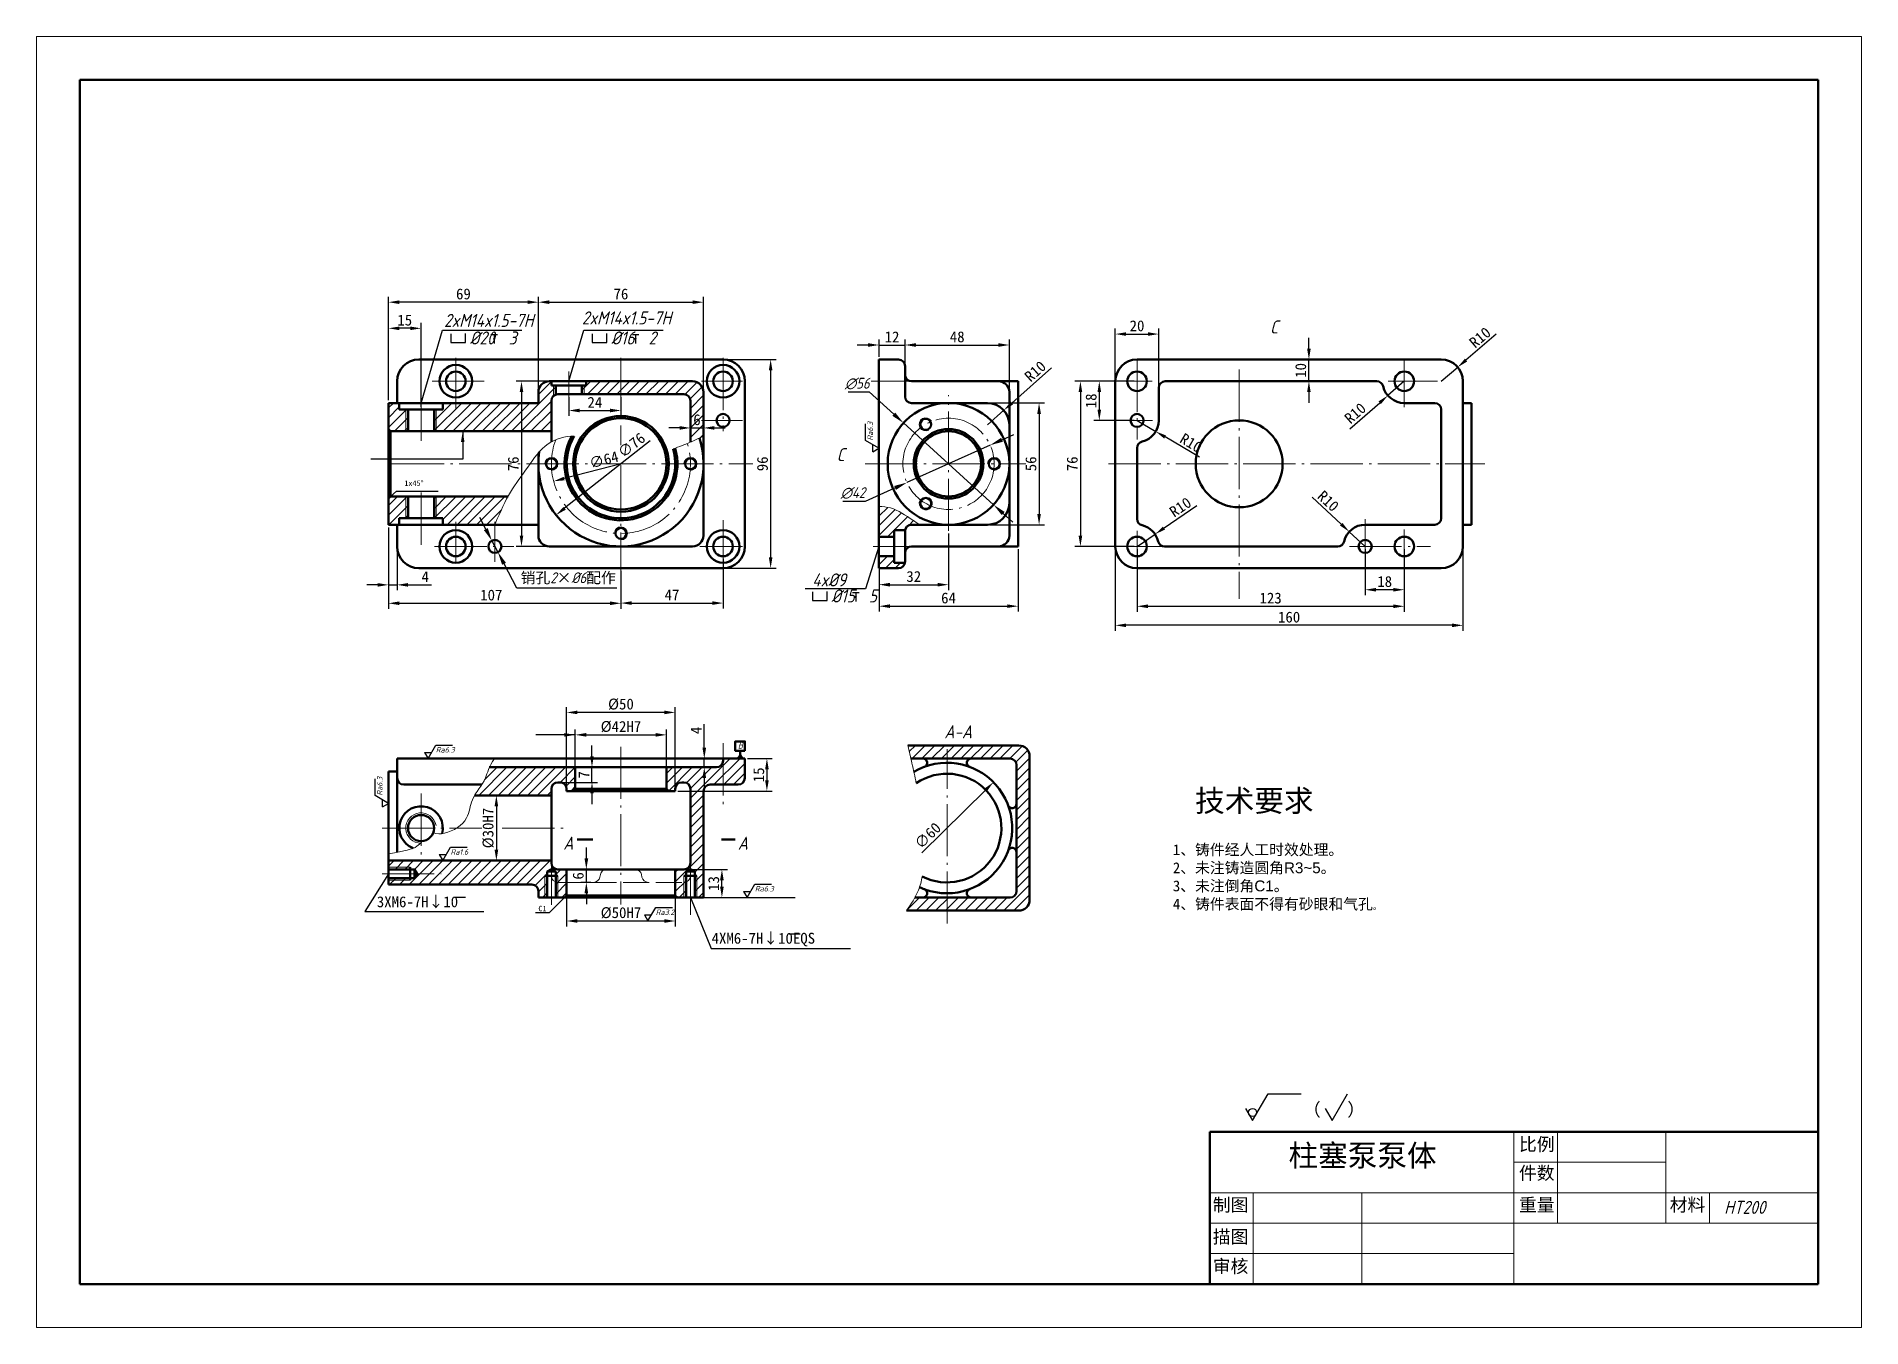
# Model space of a CAD drawing. Header units: millimetres. Extents: x 455 to 875, y 6 to 303.
import ezdxf

# ---------------------------------------------------------------- set-up
doc = ezdxf.new("R2010")
doc.units = ezdxf.units.MM
doc.linetypes.add('MYCENTER', pattern=[15.5, 12, -1.5, 0.5, -1.5])
doc.linetypes.add('MYHIDDEN', pattern=[7.5, 6, -1.5])
doc.layers.add('尺寸层', color=7, linetype='Continuous')
doc.layers.add('标注层', color=7, linetype='Continuous')
for name, color, linetype, lineweight in [('点画线', 1, 'MYCENTER', 20), ('粗实线', 6, 'Continuous', 50), ('细实线', 7, 'Continuous', 20), ('虚线', 7, 'MYHIDDEN', 20)]:
    doc.layers.add(name, color=color, linetype=linetype, lineweight=lineweight)
doc.styles.add('字符式样', font='gbeitc.shx')
doc.styles.add('尺寸文字', font='gbeitc.shx', dxfattribs={"height": 2.5})
doc.styles.add('汉字式样', font='SIMFANG.TTF', dxfattribs={"height": 3})
doc.dimstyles.new('ISO-25', dxfattribs={"dimtxt": 2.5, "dimasz": 2.5, "dimexe": 1.25, "dimexo": 0.625, "dimtad": 1, "dimlfac": 2, "dimtxsty": 'Standard', "dimcen": 2.5, "dimadec": 0, "dimazin": 0, "dimtfac": 1, "dimtmove": 0, "dimatfit": 3, "dimfxl": 0, "dimarcsym": 0})
doc.dimstyles.new('水平标注', dxfattribs={"dimtxt": 2.5, "dimasz": 3, "dimexe": 2, "dimexo": 0, "dimtad": 1, "dimtih": 1, "dimtoh": 1, "dimdec": 1, "dimlfac": 2, "dimdsep": 46, "dimtxsty": '尺寸文字', "dimcen": 2.5, "dimadec": 0, "dimazin": 2, "dimtfac": 1, "dimtdec": 1, "dimtmove": 0, "dimatfit": 3, "dimfxl": 0, "dimarcsym": 0})
pattern_1 = [(45, (693.0016, 92.1722), (-1.122532, 1.122532), [])]

msp = doc.modelspace()

# ---------------------------------------------------------------- texts
at = {"layer": '尺寸层', "attachment_point": 1}
for s, insert, char_height, width in [('1x45%%d', (539.6681, 201.3067), 1.25, 10.273468), ('3XM6-7H{\\fFangSong_GB2312|b0|i0|c134|p48;↓}10', (533.3407, 105.6197), 2.5, 35.765464), ('C1', (570.5201, 103.443), 1.25, 4.111255), ('4XM6-7H{\\fFangSong_GB2312|b0|i0|c134|p48;↓}10EQS', (610.3905, 97.2313), 2.5, 35.765464)]:
    msp.add_mtext(s, dxfattribs=dict(at, insert=insert, char_height=char_height, width=width))
at = {"layer": '标注层', "attachment_point": 1}
for s, insert, char_height, width, style in [('2xM14x1.5-7H', (548.8222, 239.6193), 3, 20.566847, '字符式样'), ('2xM14x1.5-7H', (580.5328, 240.1997), 3, 18.728556, '字符式样'), ('%%c20  3', (554.7433, 235.579), 3, 13.494241, '字符式样'), ('%%c16  2', (587.2769, 235.579), 3, 13.494241, '字符式样'), ('C', (738.9035, 238.1155), 3, 4.073051, '字符式样'), ('C', (639.1708, 208.7513), 3, 4.073051, '字符式样'), ('4x%%c9', (633.5521, 179.9142), 3, 12.234336, '字符式样'), ('%%c15  5', (637.9681, 176.2351), 3, 13.494241, '字符式样'), ('A-A', (663.9516, 144.9792), 3, 4.073051, '字符式样'), ('   {\\H2x;技术要求\\P}\\P1、铸件经人工时效处理。\\P2、未注铸造圆角{\\fArial|b0|i0|c0|p32;R3~5\\fFangSong_GB2312|b0|i0|c134|p32;。\\P3、未注倒角\\fArial|b0|i0|c0|p32;C1\\fFangSong_GB2312|b0|i0|c134|p32;。\\P4、铸件表面不得有砂眼和气孔\\H0.6x;。}', (716.5395, 130.1114), 2.5, 71.461849, '汉字式样'), ('A', (576.25, 119.3593), 3, 5.289143, '字符式样'), ('A', (616.4274, 119.3593), 3, 4.073051, '字符式样'), ('{\\fSimSun|b0|i0|c134|p0;（   ）}', (746.4746, 58.0836), 3, 14.504772, '字符式样'), ('比例', (796.1934, 50.082), 3, 10, '汉字式样'), ('柱塞泵泵体', (743.135, 48.5111), 5, 47.234008, '汉字式样'), ('件数', (796.1934, 43.4707), 3, 10, '汉字式样'), ('制图', (725.7265, 36.1447), 3, 10, '汉字式样'), ('重量', (796.1934, 36.1447), 3, 10, '汉字式样'), ('材料', (830.8902, 36.1447), 3, 10, '汉字式样'), ('HT200', (843.4266, 35.5695), 3, 21.592941, '字符式样'), ('描图', (725.7265, 28.7995), 3, 10, '汉字式样'), ('审核', (725.7265, 22.0194), 3, 10, '汉字式样')]:
    msp.add_mtext(s, dxfattribs=dict(at, insert=insert, char_height=char_height, width=width, style=style))

# ---------------------------------------------------------------- blocks, each defined once
blk = doc.blocks.new('*D179')
at = {"layer": 'Defpoints', "color": 0}
for p in [(536.02, 242.31), (536.02, 219.12), (570.52, 219.12)]:
    blk.add_point(p, dxfattribs=at)
at = {"layer": '尺寸层', "color": 0, "lineweight": -2}
for p, q in [((536.02, 219.74), (536.02, 243.56)), ((568.02, 242.31), (538.52, 242.31)), ((570.52, 219.74), (570.52, 243.56))]:
    blk.add_line(p, q, dxfattribs=at)
at = {"layer": '尺寸层', "color": 0}
for points in [[(538.52, 242.73), (538.52, 241.9), (536.02, 242.31)], [(568.02, 242.73), (568.02, 241.9), (570.52, 242.31)]]:
    blk.add_solid(points, dxfattribs=at)
at = {"layer": '尺寸层', "color": 0, "insert": (553.27, 244.19), "char_height": 2.5, "attachment_point": 5}
blk.add_mtext('69', dxfattribs=at)
blk = doc.blocks.new('*D180')
at = {"layer": 'Defpoints', "color": 0}
for p in [(536.02, 236.3), (536.02, 219.12), (543.52, 217.62)]:
    blk.add_point(p, dxfattribs=at)
at = {"layer": '尺寸层', "color": 0, "lineweight": -2}
for p, q in [((536.02, 219.74), (536.02, 237.55)), ((541.02, 236.3), (538.52, 236.3)), ((543.52, 218.24), (543.52, 237.55))]:
    blk.add_line(p, q, dxfattribs=at)
at = {"layer": '尺寸层', "color": 0}
for points in [[(538.52, 236.71), (538.52, 235.88), (536.02, 236.3)], [(541.02, 236.71), (541.02, 235.88), (543.52, 236.3)]]:
    blk.add_solid(points, dxfattribs=at)
at = {"layer": '尺寸层', "color": 0, "insert": (539.77, 238.17), "char_height": 2.5, "attachment_point": 5}
blk.add_mtext('15', dxfattribs=at)
blk = doc.blocks.new('*D181')
at = {"layer": 'Defpoints', "color": 0}
for p in [(573.02, 224.12), (566.64, 186.12), (573.02, 186.12)]:
    blk.add_point(p, dxfattribs=at)
at = {"layer": '尺寸层', "color": 0, "lineweight": -2}
for p, q in [((572.4, 224.12), (565.39, 224.12)), ((566.64, 221.62), (566.64, 188.62)), ((572.4, 186.12), (565.39, 186.12))]:
    blk.add_line(p, q, dxfattribs=at)
at = {"layer": '尺寸层', "color": 0}
for points in [[(566.22, 221.62), (567.05, 221.62), (566.64, 224.12)], [(566.22, 188.62), (567.05, 188.62), (566.64, 186.12)]]:
    blk.add_solid(points, dxfattribs=at)
at = {"layer": '尺寸层', "color": 0, "insert": (564.76, 205.12), "char_height": 2.5, "attachment_point": 5, "rotation": 90}
blk.add_mtext('76', dxfattribs=at)
blk = doc.blocks.new('*D182')
at = {"layer": 'Defpoints', "color": 0}
for p in [(608.52, 242.31), (570.52, 219.12), (608.52, 221.62)]:
    blk.add_point(p, dxfattribs=at)
at = {"layer": '尺寸层', "color": 0, "lineweight": -2}
for p, q in [((570.52, 219.74), (570.52, 243.56)), ((573.02, 242.31), (606.02, 242.31)), ((608.52, 222.24), (608.52, 243.56))]:
    blk.add_line(p, q, dxfattribs=at)
at = {"layer": '尺寸层', "color": 0}
for points in [[(573.02, 242.73), (573.02, 241.9), (570.52, 242.31)], [(606.02, 242.73), (606.02, 241.9), (608.52, 242.31)]]:
    blk.add_solid(points, dxfattribs=at)
at = {"layer": '尺寸层', "color": 0, "insert": (589.52, 244.19), "char_height": 2.5, "attachment_point": 5}
blk.add_mtext('76', dxfattribs=at)
blk = doc.blocks.new('*D183')
at = {"layer": 'Defpoints', "color": 0}
for p in [(613.02, 229.12), (613.02, 181.12), (623.97, 181.12)]:
    blk.add_point(p, dxfattribs=at)
at = {"layer": '尺寸层', "color": 0, "lineweight": -2}
for p, q in [((613.65, 229.12), (625.22, 229.12)), ((623.97, 226.62), (623.97, 183.62)), ((613.65, 181.12), (625.22, 181.12))]:
    blk.add_line(p, q, dxfattribs=at)
at = {"layer": '尺寸层', "color": 0}
for points in [[(623.56, 226.62), (624.39, 226.62), (623.97, 229.12)], [(623.56, 183.62), (624.39, 183.62), (623.97, 181.12)]]:
    blk.add_solid(points, dxfattribs=at)
at = {"layer": '尺寸层', "color": 0, "insert": (622.1, 205.12), "char_height": 2.5, "attachment_point": 5, "rotation": 90}
blk.add_mtext('96', dxfattribs=at)
blk = doc.blocks.new('*D184')
at = {"layer": 'Defpoints', "color": 0}
for p in [(605.52, 210.1), (608.52, 213.38), (608.52, 211.5)]:
    blk.add_point(p, dxfattribs=at)
at = {"layer": '尺寸层', "color": 0, "lineweight": -2}
for p, q in [((605.52, 210.72), (605.52, 214.63)), ((608.52, 212.12), (608.52, 214.63)), ((603.02, 213.38), (600.52, 213.38)), ((605.52, 213.38), (608.52, 213.38)), ((611.02, 213.38), (613.52, 213.38))]:
    blk.add_line(p, q, dxfattribs=at)
at = {"layer": '尺寸层', "color": 0}
for points in [[(603.02, 213.8), (603.02, 212.97), (605.52, 213.38)], [(611.02, 213.8), (611.02, 212.97), (608.52, 213.38)]]:
    blk.add_solid(points, dxfattribs=at)
at = {"layer": '尺寸层', "color": 0, "insert": (607.02, 215.26), "char_height": 2.5, "attachment_point": 5}
blk.add_mtext('6', dxfattribs=at)
blk = doc.blocks.new('*D185')
at = {"layer": 'Defpoints', "color": 0}
for p in [(577.52, 221.12), (589.52, 221.12), (589.52, 217.39)]:
    blk.add_point(p, dxfattribs=at)
at = {"layer": '尺寸层', "color": 0, "lineweight": -2}
for p, q in [((577.52, 220.49), (577.52, 216.14)), ((589.52, 220.49), (589.52, 216.14)), ((580.02, 217.39), (587.02, 217.39))]:
    blk.add_line(p, q, dxfattribs=at)
at = {"layer": '尺寸层', "color": 0}
for points in [[(580.02, 217.81), (580.02, 216.97), (577.52, 217.39)], [(587.02, 217.81), (587.02, 216.97), (589.52, 217.39)]]:
    blk.add_solid(points, dxfattribs=at)
at = {"layer": '尺寸层', "color": 0, "insert": (583.52, 219.27), "char_height": 2.5, "attachment_point": 5}
blk.add_mtext('24', dxfattribs=at)
blk = doc.blocks.new('*D186')
at = {"layer": 'Defpoints', "color": 0}
for p in [(536.02, 191.12), (538.02, 191.12), (538.02, 177.28)]:
    blk.add_point(p, dxfattribs=at)
at = {"layer": '尺寸层', "color": 0, "lineweight": -2}
for p, q in [((536.02, 190.49), (536.02, 176.03)), ((538.02, 190.49), (538.02, 176.03)), ((533.52, 177.28), (531.02, 177.28)), ((536.02, 177.28), (538.02, 177.28)), ((540.52, 177.28), (545.94, 177.28))]:
    blk.add_line(p, q, dxfattribs=at)
at = {"layer": '尺寸层', "color": 0}
for points in [[(533.52, 177.69), (533.52, 176.86), (536.02, 177.28)], [(540.52, 177.69), (540.52, 176.86), (538.02, 177.28)]]:
    blk.add_solid(points, dxfattribs=at)
at = {"layer": '尺寸层', "color": 0, "insert": (544.48, 179.15), "char_height": 2.5, "attachment_point": 5}
blk.add_mtext('4', dxfattribs=at)
blk = doc.blocks.new('*D187')
at = {"layer": 'Defpoints', "color": 0}
for p in [(536.02, 190.8), (589.52, 181.12), (589.52, 173.04)]:
    blk.add_point(p, dxfattribs=at)
at = {"layer": '尺寸层', "color": 0, "lineweight": -2}
for p, q in [((536.02, 190.18), (536.02, 171.79)), ((589.52, 180.49), (589.52, 171.79)), ((538.52, 173.04), (587.02, 173.04))]:
    blk.add_line(p, q, dxfattribs=at)
at = {"layer": '尺寸层', "color": 0}
for points in [[(538.52, 173.46), (538.52, 172.63), (536.02, 173.04)], [(587.02, 173.46), (587.02, 172.63), (589.52, 173.04)]]:
    blk.add_solid(points, dxfattribs=at)
at = {"layer": '尺寸层', "color": 0, "insert": (559.69, 174.92), "char_height": 2.5, "attachment_point": 5}
blk.add_mtext('107', dxfattribs=at)
blk = doc.blocks.new('*D188')
at = {"layer": 'Defpoints', "color": 0}
for p in [(589.52, 181.12), (613.02, 183.87), (613.02, 173.09)]:
    blk.add_point(p, dxfattribs=at)
at = {"layer": '尺寸层', "color": 0, "lineweight": -2}
for p, q in [((613.02, 183.24), (613.02, 171.84)), ((589.52, 180.49), (589.52, 171.84)), ((592.02, 173.09), (610.52, 173.09))]:
    blk.add_line(p, q, dxfattribs=at)
at = {"layer": '尺寸层', "color": 0}
for points in [[(592.02, 173.51), (592.02, 172.67), (589.52, 173.09)], [(610.52, 173.51), (610.52, 172.67), (613.02, 173.09)]]:
    blk.add_solid(points, dxfattribs=at)
at = {"layer": '尺寸层', "color": 0, "insert": (601.27, 174.96), "char_height": 2.5, "attachment_point": 5}
blk.add_mtext('47', dxfattribs=at)
blk = doc.blocks.new('*D189')
at = {"layer": 'Defpoints', "color": 0}
for p in [(604.44, 216.88), (574.6, 193.35)]:
    blk.add_point(p, dxfattribs=at)
at = {"layer": '尺寸层', "color": 0, "lineweight": -2}
blk.add_line((596.21, 210.39), (576.56, 194.9), dxfattribs=at)
at = {"layer": '尺寸层', "color": 0}
blk.add_solid([(576.3, 195.23), (576.82, 194.57), (574.6, 193.35)], dxfattribs=at)
at = {"layer": '尺寸层', "color": 0, "insert": (591.94, 209.42), "char_height": 2.5, "attachment_point": 5, "rotation": 38.2517}
blk.add_mtext('∅76', dxfattribs=at)
blk = doc.blocks.new('*D190')
at = {"layer": 'Defpoints', "color": 0}
for p in [(605.01, 209.12), (574.03, 201.11)]:
    blk.add_point(p, dxfattribs=at)
at = {"layer": '尺寸层', "color": 0, "lineweight": -2}
blk.add_line((589.89, 205.21), (576.45, 201.74), dxfattribs=at)
at = {"layer": '尺寸层', "color": 0}
blk.add_solid([(576.35, 202.14), (576.55, 201.33), (574.03, 201.11)], dxfattribs=at)
at = {"layer": '尺寸层', "color": 0, "insert": (585.59, 206.04), "char_height": 2.5, "attachment_point": 5, "rotation": 14.5047}
blk.add_mtext('∅64', dxfattribs=at)
blk = doc.blocks.new('*D191')
at = {"layer": 'Defpoints', "color": 0}
for p in [(559.82, 187.44), (561.22, 184.79)]:
    blk.add_point(p, dxfattribs=at)
at = {"layer": '尺寸层', "color": 0, "lineweight": -2}
for p, q in [((558.43, 190.1), (557.03, 192.76)), ((559.82, 187.44), (561.22, 184.79)), ((565.56, 176.52), (562.61, 182.13)), ((588.6, 176.52), (565.56, 176.52))]:
    blk.add_line(p, q, dxfattribs=at)
at = {"layer": '尺寸层', "color": 0}
for points in [[(558.87, 190.33), (557.98, 189.87), (559.82, 187.44)], [(563.06, 182.36), (562.17, 181.9), (561.22, 184.79)]]:
    blk.add_solid(points, dxfattribs=at)
at = {"layer": '尺寸层', "color": 0, "insert": (577.39, 178.78), "char_height": 2.5, "attachment_point": 5, "style": '尺寸文字'}
blk.add_mtext('{\\fSimSun|b0|i0|c134|p54;销孔}2{\\fSimSun|b0|i0|c134|p54;×}%%c6{\\fSimSun|b0|i0|c134|p54;配作}', dxfattribs=at)
blk = doc.blocks.new('*D192')
at = {"layer": 'Defpoints', "color": 0}
for p in [(573.52, 128.83), (560.85, 113.83), (573.22, 113.83)]:
    blk.add_point(p, dxfattribs=at)
at = {"layer": '尺寸层', "color": 0, "lineweight": -2}
for p, q in [((572.9, 128.83), (559.6, 128.83)), ((560.85, 126.33), (560.85, 116.33)), ((572.6, 113.83), (559.6, 113.83))]:
    blk.add_line(p, q, dxfattribs=at)
at = {"layer": '尺寸层', "color": 0}
for points in [[(560.44, 126.33), (561.27, 126.33), (560.85, 128.83)], [(560.44, 116.33), (561.27, 116.33), (560.85, 113.83)]]:
    blk.add_solid(points, dxfattribs=at)
at = {"layer": '尺寸层', "color": 0, "insert": (558.98, 121.33), "char_height": 2.5, "attachment_point": 5, "rotation": 90}
blk.add_mtext('%%c30H7', dxfattribs=at)
blk = doc.blocks.new('*D193')
at = {"layer": 'Defpoints', "color": 0}
for p in [(577.02, 147.93), (577.02, 129.83), (602.02, 129.83)]:
    blk.add_point(p, dxfattribs=at)
at = {"layer": '尺寸层', "color": 0, "lineweight": -2}
for p, q in [((577.02, 130.46), (577.02, 149.18)), ((599.52, 147.93), (579.52, 147.93)), ((602.02, 130.46), (602.02, 149.18))]:
    blk.add_line(p, q, dxfattribs=at)
at = {"layer": '尺寸层', "color": 0}
for points in [[(579.52, 148.35), (579.52, 147.52), (577.02, 147.93)], [(599.52, 148.35), (599.52, 147.52), (602.02, 147.93)]]:
    blk.add_solid(points, dxfattribs=at)
at = {"layer": '尺寸层', "color": 0, "insert": (589.52, 149.81), "char_height": 2.5, "attachment_point": 5}
blk.add_mtext('%%c50', dxfattribs=at)
blk = doc.blocks.new('*D178')
at = {"layer": 'Defpoints', "color": 0}
for p in [(600.02, 142.77), (579.02, 130.86), (600.02, 131.65)]:
    blk.add_point(p, dxfattribs=at)
at = {"layer": '尺寸层', "color": 0, "lineweight": -2}
for p, q in [((579.02, 131.48), (579.02, 144.02)), ((600.02, 132.27), (600.02, 144.02)), ((581.52, 142.77), (597.52, 142.77))]:
    blk.add_line(p, q, dxfattribs=at)
at = {"layer": '尺寸层', "color": 0}
for points in [[(581.52, 143.19), (581.52, 142.36), (579.02, 142.77)], [(597.52, 143.19), (597.52, 142.36), (600.02, 142.77)]]:
    blk.add_solid(points, dxfattribs=at)
at = {"layer": '尺寸层', "color": 0, "insert": (589.52, 144.65), "char_height": 2.5, "attachment_point": 5}
blk.add_mtext('%%c42H7', dxfattribs=at)
blk = doc.blocks.new('*D194')
at = {"layer": 'Defpoints', "color": 0}
for p in [(579.02, 135.33), (582.86, 135.33), (575.51, 131.83)]:
    blk.add_point(p, dxfattribs=at)
at = {"layer": '尺寸层', "color": 0, "lineweight": -2}
for p, q in [((582.86, 137.83), (582.86, 140.33)), ((579.65, 135.33), (584.11, 135.33)), ((582.86, 131.83), (582.86, 135.33)), ((576.13, 131.83), (584.11, 131.83)), ((582.86, 129.33), (582.86, 126.83))]:
    blk.add_line(p, q, dxfattribs=at)
at = {"layer": '尺寸层', "color": 0}
for points in [[(582.44, 137.83), (583.27, 137.83), (582.86, 135.33)], [(582.44, 129.33), (583.27, 129.33), (582.86, 131.83)]]:
    blk.add_solid(points, dxfattribs=at)
at = {"layer": '尺寸层', "color": 0, "insert": (580.98, 133.58), "char_height": 2.5, "attachment_point": 5, "rotation": 90}
blk.add_mtext('7', dxfattribs=at)
blk = doc.blocks.new('*D195')
at = {"layer": 'Defpoints', "color": 0}
for p in [(608.7, 137.33), (610.44, 135.33), (613.02, 137.33)]:
    blk.add_point(p, dxfattribs=at)
at = {"layer": '尺寸层', "color": 0, "lineweight": -2}
for p, q in [((608.7, 139.83), (608.7, 145.25)), ((612.4, 137.33), (607.45, 137.33)), ((609.81, 135.33), (607.45, 135.33)), ((608.7, 135.33), (608.7, 137.33)), ((608.7, 132.83), (608.7, 130.33))]:
    blk.add_line(p, q, dxfattribs=at)
at = {"layer": '尺寸层', "color": 0}
for points in [[(608.28, 139.83), (609.12, 139.83), (608.7, 137.33)], [(608.28, 132.83), (609.12, 132.83), (608.7, 135.33)]]:
    blk.add_solid(points, dxfattribs=at)
at = {"layer": '尺寸层', "color": 0, "insert": (606.83, 143.79), "char_height": 2.5, "attachment_point": 5, "rotation": 90}
blk.add_mtext('4', dxfattribs=at)
blk = doc.blocks.new('*D196')
at = {"layer": 'Defpoints', "color": 0}
for p in [(618.02, 137.33), (602.02, 129.83), (623.11, 129.83)]:
    blk.add_point(p, dxfattribs=at)
at = {"layer": '尺寸层', "color": 0, "lineweight": -2}
for p, q in [((618.65, 137.33), (624.36, 137.33)), ((623.11, 134.83), (623.11, 132.33)), ((602.65, 129.83), (624.36, 129.83))]:
    blk.add_line(p, q, dxfattribs=at)
at = {"layer": '尺寸层', "color": 0}
for points in [[(622.7, 134.83), (623.53, 134.83), (623.11, 137.33)], [(622.7, 132.33), (623.53, 132.33), (623.11, 129.83)]]:
    blk.add_solid(points, dxfattribs=at)
at = {"layer": '尺寸层', "color": 0, "insert": (621.24, 133.58), "char_height": 2.5, "attachment_point": 5, "rotation": 90}
blk.add_mtext('15', dxfattribs=at)
blk = doc.blocks.new('*D197')
at = {"layer": 'Defpoints', "color": 0}
for p in [(602.02, 111.83), (612.76, 111.83), (608.52, 105.33)]:
    blk.add_point(p, dxfattribs=at)
at = {"layer": '尺寸层', "color": 0, "lineweight": -2}
for p, q in [((602.65, 111.83), (614.01, 111.83)), ((612.76, 107.83), (612.76, 109.33)), ((609.15, 105.33), (614.01, 105.33))]:
    blk.add_line(p, q, dxfattribs=at)
at = {"layer": '尺寸层', "color": 0}
for points in [[(612.34, 109.33), (613.17, 109.33), (612.76, 111.83)], [(612.34, 107.83), (613.17, 107.83), (612.76, 105.33)]]:
    blk.add_solid(points, dxfattribs=at)
at = {"layer": '尺寸层', "color": 0, "insert": (610.88, 108.58), "char_height": 2.5, "attachment_point": 5, "rotation": 90}
blk.add_mtext('13', dxfattribs=at)
blk = doc.blocks.new('*D198')
at = {"layer": 'Defpoints', "color": 0}
for p in [(577.02, 111.83), (581.56, 111.83), (583.2, 108.83)]:
    blk.add_point(p, dxfattribs=at)
at = {"layer": '尺寸层', "color": 0, "lineweight": -2}
for p, q in [((581.56, 114.33), (581.56, 116.83)), ((577.65, 111.83), (582.81, 111.83)), ((581.56, 108.83), (581.56, 111.83)), ((582.58, 108.83), (580.31, 108.83)), ((581.56, 106.33), (581.56, 103.83))]:
    blk.add_line(p, q, dxfattribs=at)
at = {"layer": '尺寸层', "color": 0}
for points in [[(581.14, 114.33), (581.98, 114.33), (581.56, 111.83)], [(581.14, 106.33), (581.98, 106.33), (581.56, 108.83)]]:
    blk.add_solid(points, dxfattribs=at)
at = {"layer": '尺寸层', "color": 0, "insert": (579.69, 110.33), "char_height": 2.5, "attachment_point": 5, "rotation": 90}
blk.add_mtext('6', dxfattribs=at)
blk = doc.blocks.new('*D199')
at = {"layer": 'Defpoints', "color": 0}
for p in [(577.02, 105.83), (602.02, 105.83), (602.02, 99.95)]:
    blk.add_point(p, dxfattribs=at)
at = {"layer": '尺寸层', "color": 0, "lineweight": -2}
for p, q in [((577.02, 105.21), (577.02, 98.7)), ((602.02, 105.21), (602.02, 98.7)), ((579.52, 99.95), (599.52, 99.95))]:
    blk.add_line(p, q, dxfattribs=at)
at = {"layer": '尺寸层', "color": 0}
for points in [[(579.52, 100.37), (579.52, 99.53), (577.02, 99.95)], [(599.52, 100.37), (599.52, 99.53), (602.02, 99.95)]]:
    blk.add_solid(points, dxfattribs=at)
at = {"layer": '尺寸层', "color": 0, "insert": (589.52, 101.82), "char_height": 2.5, "attachment_point": 5}
blk.add_mtext('%%c50H7', dxfattribs=at)
blk = doc.blocks.new('基准')
at = {"layer": '粗实线'}
blk.add_hatch(color=7, dxfattribs=at).paths.add_polyline_path([(-1.01, 0), (1.01, 0), (0, 1.53)])
at = {"layer": '粗实线', "color": 7}
for p, q in [((-2.23, 3.54), (-2.23, 7.89)), ((-2.23, 7.89), (2.23, 7.89)), ((2.23, 3.54), (-2.23, 3.54)), ((-1.01, 0), (1.01, 0)), ((0, 1.53), (0, 3.54)), ((2.23, 7.89), (2.23, 3.54))]:
    blk.add_line(p, q, dxfattribs=at)
at = {"layer": '粗实线', "color": 7, "linetype": 'Continuous'}
for p in [(-1.01, 0), (1.01, 0)]:
    blk.add_line(p, (0, 1.53), dxfattribs=at)
at = {"layer": '粗实线', "color": 7}
blk.add_lwpolyline([(2.23, 3.54), (-2.23, 3.54), (-2.23, 7.89), (2.23, 7.89)], close=True, dxfattribs=at)
at = {"layer": '标注层', "style": '字符式样'}
blk.add_attdef('A', (-0.97, 4.54), '', height=3, dxfattribs=at)
blk = doc.blocks.new('粗糙度1')
at = {"layer": '标注层'}
for p, q in [((-1.62, 2.8), (1.62, 2.8)), ((-1.62, 2.8), (0, 0)), ((-1.62, 2.8), (0, 0)), ((-1.62, 2.8), (1.62, 2.8)), ((0, 0), (3.56, 6.16)), ((0, 0), (3.56, 6.16)), ((3.56, 6.16), (11.21, 6.16))]:
    blk.add_line(p, q, dxfattribs=at)
at = {"layer": '标注层', "style": '字符式样'}
blk.add_attdef('RA', (3.57, 2.76), '', height=2.5, dxfattribs=at)
blk = doc.blocks.new('*D200')
at = {"layer": 'Defpoints', "color": 0}
for p in [(675.24, 131.87), (653.89, 110.8)]:
    blk.add_point(p, dxfattribs=at)
at = {"layer": '尺寸层', "color": 0, "lineweight": -2}
blk.add_line((658.78, 115.62), (673.47, 130.11), dxfattribs=at)
at = {"layer": '尺寸层', "color": 0}
blk.add_solid([(673.17, 130.41), (673.76, 129.81), (675.24, 131.87)], dxfattribs=at)
at = {"layer": '尺寸层', "color": 0, "insert": (660.13, 119.59), "char_height": 2.5, "attachment_point": 5, "rotation": 44.6177}
blk.add_mtext('∅60', dxfattribs=at)
blk = doc.blocks.new('*D201')
at = {"layer": 'Defpoints', "color": 0}
for p in [(654.91, 232.46), (648.91, 229.12), (654.91, 224.12)]:
    blk.add_point(p, dxfattribs=at)
at = {"layer": '尺寸层', "color": 0, "lineweight": -2}
for p, q in [((646.41, 232.46), (643.91, 232.46)), ((648.91, 229.74), (648.91, 233.71)), ((648.91, 232.46), (654.91, 232.46)), ((654.91, 224.74), (654.91, 233.71)), ((657.41, 232.46), (659.91, 232.46))]:
    blk.add_line(p, q, dxfattribs=at)
at = {"layer": '尺寸层', "color": 0}
for points in [[(646.41, 232.88), (646.41, 232.04), (648.91, 232.46)], [(657.41, 232.88), (657.41, 232.04), (654.91, 232.46)]]:
    blk.add_solid(points, dxfattribs=at)
at = {"layer": '尺寸层', "color": 0, "insert": (651.91, 234.33), "char_height": 2.5, "attachment_point": 5}
blk.add_mtext('12', dxfattribs=at)
blk = doc.blocks.new('*D202')
at = {"layer": 'Defpoints', "color": 0}
for p in [(678.91, 232.46), (654.91, 224.43), (678.91, 221.62)]:
    blk.add_point(p, dxfattribs=at)
at = {"layer": '尺寸层', "color": 0, "lineweight": -2}
for p, q in [((654.91, 225.05), (654.91, 233.71)), ((657.41, 232.46), (676.41, 232.46)), ((678.91, 222.24), (678.91, 233.71))]:
    blk.add_line(p, q, dxfattribs=at)
at = {"layer": '尺寸层', "color": 0}
for points in [[(657.41, 232.88), (657.41, 232.04), (654.91, 232.46)], [(676.41, 232.88), (676.41, 232.04), (678.91, 232.46)]]:
    blk.add_solid(points, dxfattribs=at)
at = {"layer": '尺寸层', "color": 0, "insert": (666.91, 234.33), "char_height": 2.5, "attachment_point": 5}
blk.add_mtext('48', dxfattribs=at)
blk = doc.blocks.new('*D203')
at = {"layer": 'Defpoints', "color": 0}
for p in [(673.91, 219.12), (673.91, 191.12), (685.75, 191.12)]:
    blk.add_point(p, dxfattribs=at)
at = {"layer": '尺寸层', "color": 0, "lineweight": -2}
for p, q in [((674.53, 219.12), (687, 219.12)), ((685.75, 216.62), (685.75, 193.62)), ((674.53, 191.12), (687, 191.12))]:
    blk.add_line(p, q, dxfattribs=at)
at = {"layer": '尺寸层', "color": 0}
for points in [[(685.33, 216.62), (686.17, 216.62), (685.75, 219.12)], [(685.33, 193.62), (686.17, 193.62), (685.75, 191.12)]]:
    blk.add_solid(points, dxfattribs=at)
at = {"layer": '尺寸层', "color": 0, "insert": (683.88, 205.12), "char_height": 2.5, "attachment_point": 5, "rotation": 90}
blk.add_mtext('56', dxfattribs=at)
blk = doc.blocks.new('*D204')
at = {"layer": 'Defpoints', "color": 0}
for p in [(664.91, 189.68), (648.91, 186.12), (664.91, 177.32)]:
    blk.add_point(p, dxfattribs=at)
at = {"layer": '尺寸层', "color": 0, "lineweight": -2}
for p, q in [((664.91, 189.06), (664.91, 176.07)), ((648.91, 185.49), (648.91, 176.07)), ((651.41, 177.32), (662.41, 177.32))]:
    blk.add_line(p, q, dxfattribs=at)
at = {"layer": '尺寸层', "color": 0}
for points in [[(651.41, 177.74), (651.41, 176.9), (648.91, 177.32)], [(662.41, 177.74), (662.41, 176.9), (664.91, 177.32)]]:
    blk.add_solid(points, dxfattribs=at)
at = {"layer": '尺寸层', "color": 0, "insert": (656.91, 179.19), "char_height": 2.5, "attachment_point": 5}
blk.add_mtext('32', dxfattribs=at)
blk = doc.blocks.new('*D205')
at = {"layer": 'Defpoints', "color": 0}
for p in [(680.91, 186.12), (648.91, 181.12), (680.91, 172.37)]:
    blk.add_point(p, dxfattribs=at)
at = {"layer": '尺寸层', "color": 0, "lineweight": -2}
for p, q in [((680.91, 185.49), (680.91, 171.12)), ((648.91, 180.49), (648.91, 171.12)), ((651.41, 172.37), (678.41, 172.37))]:
    blk.add_line(p, q, dxfattribs=at)
at = {"layer": '尺寸层', "color": 0}
for points in [[(651.41, 172.79), (651.41, 171.96), (648.91, 172.37)], [(678.41, 172.79), (678.41, 171.96), (680.91, 172.37)]]:
    blk.add_solid(points, dxfattribs=at)
at = {"layer": '尺寸层', "color": 0, "insert": (664.91, 174.25), "char_height": 2.5, "attachment_point": 5}
blk.add_mtext('64', dxfattribs=at)
blk = doc.blocks.new('*D206')
at = {"layer": 'Defpoints', "color": 0}
for p in [(654.54, 214.53), (675.27, 195.71)]:
    blk.add_point(p, dxfattribs=at)
at = {"layer": '尺寸层', "color": 0, "lineweight": -2}
for p, q in [((641.79, 221.7), (646.63, 221.7)), ((646.63, 221.7), (652.32, 216.54)), ((675.27, 195.71), (654.54, 214.53)), ((677.49, 193.69), (679.71, 191.67))]:
    blk.add_line(p, q, dxfattribs=at)
at = {"layer": '尺寸层', "color": 0}
for points in [[(652.65, 216.91), (651.98, 216.17), (654.54, 214.53)], [(677.83, 194.06), (677.16, 193.32), (675.27, 195.71)]]:
    blk.add_solid(points, dxfattribs=at)
at = {"layer": '尺寸层', "color": 0, "insert": (643.9, 223.58), "char_height": 2.5, "attachment_point": 5, "style": '尺寸文字'}
blk.add_mtext('∅56', dxfattribs=at)
blk = doc.blocks.new('*D207')
at = {"layer": 'Defpoints', "color": 0}
for p in [(674.48, 209.42), (655.33, 200.81)]:
    blk.add_point(p, dxfattribs=at)
at = {"layer": '尺寸层', "color": 0, "lineweight": -2}
for p, q in [((677.22, 210.66), (679.95, 211.89)), ((674.48, 209.42), (655.33, 200.81)), ((645.82, 196.53), (652.59, 199.58)), ((640.61, 196.53), (645.82, 196.53))]:
    blk.add_line(p, q, dxfattribs=at)
at = {"layer": '尺寸层', "color": 0}
for points in [[(677.01, 211.11), (677.42, 210.2), (674.48, 209.42)], [(652.39, 200.03), (652.8, 199.12), (655.33, 200.81)]]:
    blk.add_solid(points, dxfattribs=at)
at = {"layer": '尺寸层', "color": 0, "insert": (642.9, 198.4), "char_height": 2.5, "attachment_point": 5, "style": '尺寸文字'}
blk.add_mtext('∅42', dxfattribs=at)
blk = doc.blocks.new('*D208')
at = {"layer": 'Defpoints', "color": 0}
for p in [(677.64, 217.44), (673.91, 214.12)]:
    blk.add_point(p, dxfattribs=at)
at = {"layer": '尺寸层', "color": 0, "lineweight": -2}
for p, q in [((688.61, 227.23), (679.5, 219.11)), ((673.91, 214.12), (677.64, 217.44))]:
    blk.add_line(p, q, dxfattribs=at)
at = {"layer": '尺寸层', "color": 0}
blk.add_solid([(679.22, 219.42), (679.78, 218.8), (677.64, 217.44)], dxfattribs=at)
at = {"layer": '尺寸层', "color": 0, "insert": (684.87, 226.41), "char_height": 2.5, "attachment_point": 5, "rotation": 41.7353}
blk.add_mtext('R10', dxfattribs=at)
blk = doc.blocks.new('*D209')
at = {"layer": 'Defpoints', "color": 0}
for p in [(713.29, 234.98), (703.29, 224.12), (713.29, 222.62)]:
    blk.add_point(p, dxfattribs=at)
at = {"layer": '尺寸层', "color": 0, "lineweight": -2}
for p, q in [((703.29, 224.74), (703.29, 236.23)), ((713.29, 223.24), (713.29, 236.23)), ((705.79, 234.98), (710.79, 234.98))]:
    blk.add_line(p, q, dxfattribs=at)
at = {"layer": '尺寸层', "color": 0}
for points in [[(705.79, 235.4), (705.79, 234.56), (703.29, 234.98)], [(710.79, 235.4), (710.79, 234.56), (713.29, 234.98)]]:
    blk.add_solid(points, dxfattribs=at)
at = {"layer": '尺寸层', "color": 0, "insert": (708.29, 236.86), "char_height": 2.5, "attachment_point": 5}
blk.add_mtext('20', dxfattribs=at)
blk = doc.blocks.new('*D210')
at = {"layer": 'Defpoints', "color": 0}
for p in [(713.29, 229.12), (747.85, 229.12), (731.79, 224.12)]:
    blk.add_point(p, dxfattribs=at)
at = {"layer": '尺寸层', "color": 0, "lineweight": -2}
for p, q in [((747.85, 231.62), (747.85, 234.12)), ((713.92, 229.12), (749.1, 229.12)), ((747.85, 224.12), (747.85, 229.12)), ((732.42, 224.12), (749.1, 224.12)), ((747.85, 221.62), (747.85, 219.12))]:
    blk.add_line(p, q, dxfattribs=at)
at = {"layer": '尺寸层', "color": 0}
for points in [[(747.43, 231.62), (748.26, 231.62), (747.85, 229.12)], [(747.43, 221.62), (748.26, 221.62), (747.85, 224.12)]]:
    blk.add_solid(points, dxfattribs=at)
at = {"layer": '尺寸层', "color": 0, "insert": (745.97, 226.62), "char_height": 2.5, "attachment_point": 5, "rotation": 90}
blk.add_mtext('10', dxfattribs=at)
blk = doc.blocks.new('*D211')
at = {"layer": 'Defpoints', "color": 0}
for p in [(708.29, 224.12), (699.61, 215.12), (708.29, 215.12)]:
    blk.add_point(p, dxfattribs=at)
at = {"layer": '尺寸层', "color": 0, "lineweight": -2}
for p, q in [((707.67, 224.12), (698.36, 224.12)), ((699.61, 221.62), (699.61, 217.62)), ((707.67, 215.12), (698.36, 215.12))]:
    blk.add_line(p, q, dxfattribs=at)
at = {"layer": '尺寸层', "color": 0}
for points in [[(699.19, 221.62), (700.03, 221.62), (699.61, 224.12)], [(699.19, 217.62), (700.03, 217.62), (699.61, 215.12)]]:
    blk.add_solid(points, dxfattribs=at)
at = {"layer": '尺寸层', "color": 0, "insert": (697.73, 219.62), "char_height": 2.5, "attachment_point": 5, "rotation": 90}
blk.add_mtext('18', dxfattribs=at)
blk = doc.blocks.new('*D212')
at = {"layer": 'Defpoints', "color": 0}
for p in [(708.29, 224.12), (695.26, 186.12), (708.29, 186.12)]:
    blk.add_point(p, dxfattribs=at)
at = {"layer": '尺寸层', "color": 0, "lineweight": -2}
for p, q in [((707.67, 224.12), (694.01, 224.12)), ((695.26, 221.62), (695.26, 188.62)), ((707.67, 186.12), (694.01, 186.12))]:
    blk.add_line(p, q, dxfattribs=at)
at = {"layer": '尺寸层', "color": 0}
for points in [[(694.85, 221.62), (695.68, 221.62), (695.26, 224.12)], [(694.85, 188.62), (695.68, 188.62), (695.26, 186.12)]]:
    blk.add_solid(points, dxfattribs=at)
at = {"layer": '尺寸层', "color": 0, "insert": (693.39, 205.12), "char_height": 2.5, "attachment_point": 5, "rotation": 90}
blk.add_mtext('76', dxfattribs=at)
blk = doc.blocks.new('*D213')
at = {"layer": 'Defpoints', "color": 0}
for p in [(708.29, 186.12), (769.79, 186.12), (769.79, 172.35)]:
    blk.add_point(p, dxfattribs=at)
at = {"layer": '尺寸层', "color": 0, "lineweight": -2}
for p, q in [((708.29, 185.49), (708.29, 171.1)), ((769.79, 185.49), (769.79, 171.1)), ((710.79, 172.35), (767.29, 172.35))]:
    blk.add_line(p, q, dxfattribs=at)
at = {"layer": '尺寸层', "color": 0}
for points in [[(710.79, 172.77), (710.79, 171.94), (708.29, 172.35)], [(767.29, 172.77), (767.29, 171.94), (769.79, 172.35)]]:
    blk.add_solid(points, dxfattribs=at)
at = {"layer": '尺寸层', "color": 0, "insert": (739.04, 174.23), "char_height": 2.5, "attachment_point": 5}
blk.add_mtext('123', dxfattribs=at)
blk = doc.blocks.new('*D214')
at = {"layer": 'Defpoints', "color": 0}
for p in [(703.29, 186.12), (783.29, 186.12), (703.29, 167.97)]:
    blk.add_point(p, dxfattribs=at)
at = {"layer": '尺寸层', "color": 0, "lineweight": -2}
for p, q in [((703.29, 185.49), (703.29, 166.72)), ((783.29, 185.49), (783.29, 166.72)), ((780.79, 167.97), (705.79, 167.97))]:
    blk.add_line(p, q, dxfattribs=at)
at = {"layer": '尺寸层', "color": 0}
for points in [[(705.79, 168.39), (705.79, 167.55), (703.29, 167.97)], [(780.79, 168.39), (780.79, 167.55), (783.29, 167.97)]]:
    blk.add_solid(points, dxfattribs=at)
at = {"layer": '尺寸层', "color": 0, "insert": (743.29, 169.85), "char_height": 2.5, "attachment_point": 5}
blk.add_mtext('160', dxfattribs=at)
blk = doc.blocks.new('*D215')
at = {"layer": 'Defpoints', "color": 0}
for p in [(760.79, 186.12), (769.79, 185.8), (760.79, 176.16)]:
    blk.add_point(p, dxfattribs=at)
at = {"layer": '尺寸层', "color": 0, "lineweight": -2}
for p, q in [((760.79, 185.49), (760.79, 174.91)), ((769.79, 185.18), (769.79, 174.91)), ((767.29, 176.16), (763.29, 176.16))]:
    blk.add_line(p, q, dxfattribs=at)
at = {"layer": '尺寸层', "color": 0}
for points in [[(763.29, 176.57), (763.29, 175.74), (760.79, 176.16)], [(767.29, 176.57), (767.29, 175.74), (769.79, 176.16)]]:
    blk.add_solid(points, dxfattribs=at)
at = {"layer": '尺寸层', "color": 0, "insert": (765.29, 178.03), "char_height": 2.5, "attachment_point": 5}
blk.add_mtext('18', dxfattribs=at)
blk = doc.blocks.new('*D216')
at = {"layer": 'Defpoints', "color": 0}
for p in [(769.79, 224.12), (766.03, 220.83)]:
    blk.add_point(p, dxfattribs=at)
at = {"layer": '尺寸层', "color": 0, "lineweight": -2}
for p, q in [((769.79, 224.12), (766.03, 220.83)), ((757.23, 213.16), (764.14, 219.19))]:
    blk.add_line(p, q, dxfattribs=at)
at = {"layer": '尺寸层', "color": 0}
blk.add_solid([(763.87, 219.5), (764.42, 218.87), (766.03, 220.83)], dxfattribs=at)
at = {"layer": '尺寸层', "color": 0, "insert": (758.51, 216.77), "char_height": 2.5, "attachment_point": 5, "rotation": 41.0908}
blk.add_mtext('R10', dxfattribs=at)
blk = doc.blocks.new('*D217')
at = {"layer": 'Defpoints', "color": 0}
for p in [(708.29, 215.12), (712.6, 212.57)]:
    blk.add_point(p, dxfattribs=at)
at = {"layer": '尺寸层', "color": 0, "lineweight": -2}
for p, q in [((708.29, 215.12), (712.6, 212.57)), ((722.64, 206.63), (714.75, 211.3))]:
    blk.add_line(p, q, dxfattribs=at)
at = {"layer": '尺寸层', "color": 0}
blk.add_solid([(714.96, 211.66), (714.54, 210.94), (712.6, 212.57)], dxfattribs=at)
at = {"layer": '尺寸层', "color": 0, "insert": (720.73, 209.94), "char_height": 2.5, "attachment_point": 5, "rotation": 329.4084}
blk.add_mtext('R10', dxfattribs=at)
blk = doc.blocks.new('*D218')
at = {"layer": 'Defpoints', "color": 0}
for p in [(708.29, 186.12), (712.43, 188.93)]:
    blk.add_point(p, dxfattribs=at)
at = {"layer": '尺寸层', "color": 0, "lineweight": -2}
for p, q in [((722.08, 195.48), (714.5, 190.33)), ((708.29, 186.12), (712.43, 188.93))]:
    blk.add_line(p, q, dxfattribs=at)
at = {"layer": '尺寸层', "color": 0}
blk.add_solid([(714.26, 190.67), (714.73, 189.99), (712.43, 188.93)], dxfattribs=at)
at = {"layer": '尺寸层', "color": 0, "insert": (718.27, 195.16), "char_height": 2.5, "attachment_point": 5, "rotation": 34.1852}
blk.add_mtext('R10', dxfattribs=at)
blk = doc.blocks.new('*D219')
at = {"layer": 'Defpoints', "color": 0}
for p in [(757.13, 189.51), (760.79, 186.12)]:
    blk.add_point(p, dxfattribs=at)
at = {"layer": '尺寸层', "color": 0, "lineweight": -2}
for p, q in [((748.57, 197.45), (755.29, 191.21)), ((760.79, 186.12), (757.13, 189.51))]:
    blk.add_line(p, q, dxfattribs=at)
at = {"layer": '尺寸层', "color": 0}
blk.add_solid([(755.58, 191.52), (755.01, 190.91), (757.13, 189.51)], dxfattribs=at)
at = {"layer": '尺寸层', "color": 0, "insert": (752.29, 196.55), "char_height": 2.5, "attachment_point": 5, "rotation": 317.1756}
blk.add_mtext('R10', dxfattribs=at)
blk = doc.blocks.new('*D220')
at = {"layer": 'Defpoints', "color": 0}
for p in [(782.1, 227.36), (778.29, 224.12)]:
    blk.add_point(p, dxfattribs=at)
at = {"layer": '标注层', "color": 0, "lineweight": -2}
for p, q in [((790.98, 234.92), (784, 228.98)), ((778.29, 224.12), (782.1, 227.36))]:
    blk.add_line(p, q, dxfattribs=at)
at = {"layer": '标注层', "color": 0}
blk.add_solid([(783.73, 229.3), (784.27, 228.66), (782.1, 227.36)], dxfattribs=at)
at = {"layer": '标注层', "color": 0, "insert": (787.23, 234.19), "char_height": 2.5, "attachment_point": 5, "rotation": 40.4144}
blk.add_mtext('R10', dxfattribs=at)

# ---------------------------------------------------------------- dimensions: what is measured, and where the dimension line sits
at = {"layer": '尺寸层'}
for base, p1, p2, picture, middle in [((536.0201, 242.3133), (570.5201, 219.1162), (536.0201, 219.1162), '*D179', (553.2701, 244.1883)), ((608.5201, 242.3133), (570.5201, 219.1162), (608.5201, 221.6162), '*D182', (589.5201, 244.1883)), ((536.0201, 236.2966), (543.5201, 217.6162), (536.0201, 219.1162), '*D180', (539.7701, 238.1716)), ((654.9052, 232.4596), (648.9052, 229.1162), (654.9052, 224.1162), '*D201', (651.9052, 234.3346)), ((678.9052, 232.4596), (654.9052, 224.4287), (678.9052, 221.6162), '*D202', (666.9052, 234.3346)), ((589.5201, 217.3911), (577.5201, 221.1162), (589.5201, 221.1162), '*D185', (583.5201, 219.2661)), ((608.5201, 213.3817), (605.5201, 210.0991), (608.5201, 211.4979), '*D184', (607.0201, 215.2567)), ((538.0201, 177.2783), (536.0201, 191.1162), (538.0201, 191.1162), '*D186', (544.4785, 179.1533)), ((664.9052, 177.3185), (648.9052, 186.1162), (664.9052, 189.6826), '*D204', (656.9052, 179.1935)), ((680.9052, 172.372), (648.9052, 181.1162), (680.9052, 186.1162), '*D205', (664.9052, 174.247)), ((703.2943, 167.9713), (783.2943, 186.1162), (703.2943, 186.1162), '*D214', (743.2943, 169.8463)), ((760.7943, 176.1583), (769.7943, 185.8037), (760.7943, 186.1162), '*D215', (765.2943, 178.0333)), ((613.0201, 173.0887), (589.5201, 181.1162), (613.0201, 183.8662), '*D188', (601.2701, 174.9637))]:
    dim = msp.add_linear_dim(base=base, p1=p1, p2=p2, dimstyle='ISO-25', dxfattribs=at)
    dim.commit()
    dim.dimension.update_dxf_attribs({"geometry": picture, "text_midpoint": middle})
for base, p1, p2, picture, middle in [((713.2943, 234.9808), (703.2943, 224.1162), (713.2943, 222.6162), '*D209', (708.2943, 234.9808)), ((589.5201, 173.0419), (536.0201, 190.8037), (589.5201, 181.1162), '*D187', (559.6868, 173.0419)), ((769.7943, 172.3549), (708.2943, 186.1162), (769.7943, 186.1162), '*D213', (739.0443, 172.3549))]:
    dim = msp.add_linear_dim(base=base, p1=p1, p2=p2, dimstyle='ISO-25', dxfattribs=at)
    dim.commit()
    dim.dimension.update_dxf_attribs({"geometry": picture, "text_midpoint": middle, "dimtype": 160})
for base, p1, p2, picture, middle in [((747.8476, 229.1162), (731.7943, 224.1162), (713.2943, 229.1162), '*D210', (747.8476, 226.6162)), ((566.6367, 186.1162), (573.0201, 224.1162), (573.0201, 186.1162), '*D181', (566.6367, 205.1162)), ((623.1117, 129.8317), (618.0201, 137.3317), (602.0201, 129.8317), '*D196', (623.1117, 133.5817))]:
    dim = msp.add_linear_dim(base=base, p1=p1, p2=p2, angle=90, dimstyle='ISO-25', dxfattribs=at)
    dim.commit()
    dim.dimension.update_dxf_attribs({"geometry": picture, "text_midpoint": middle, "dimtype": 160})
for base, p1, p2, picture, middle in [((623.972, 181.1162), (613.0201, 229.1162), (613.0201, 181.1162), '*D183', (622.097, 205.1162)), ((695.2646, 186.1162), (708.2943, 224.1162), (708.2943, 186.1162), '*D212', (693.3896, 205.1162)), ((699.6086, 215.1162), (708.2943, 224.1162), (708.2943, 215.1162), '*D211', (697.7336, 219.6162)), ((685.7507, 191.1162), (673.9052, 219.1162), (673.9052, 191.1162), '*D203', (683.8757, 205.1162)), ((608.7008, 137.3317), (610.4375, 135.3317), (613.0201, 137.3317), '*D195', (606.8258, 143.7901)), ((582.8568, 135.3317), (575.5066, 131.8317), (579.0201, 135.3317), '*D194', (580.9818, 133.5817)), ((581.5607, 111.8317), (583.202, 108.8317), (577.0201, 111.8317), '*D198', (579.6857, 110.3317)), ((612.7572, 111.8317), (608.5201, 105.3317), (602.0201, 111.8317), '*D197', (610.8822, 108.5817))]:
    dim = msp.add_linear_dim(base=base, p1=p1, p2=p2, angle=90, dimstyle='ISO-25', dxfattribs=at)
    dim.commit()
    dim.dimension.update_dxf_attribs({"geometry": picture, "text_midpoint": middle})
dim = msp.add_radius_dim(center=(673.9052, 214.1162), mpoint=(677.6363, 217.4447), dimstyle='ISO-25', dxfattribs=at)
dim.commit()
dim.dimension.update_dxf_attribs({"geometry": '*D208', "text_midpoint": (686.1209, 225.0135), "dimtype": 164})
for p1, p2, picture, middle in [((675.271, 195.7061), (654.5394, 214.5264), '*D206', (643.9005, 221.7021)), ((674.4805, 209.4247), (655.3299, 200.8078), '*D207', (642.9018, 196.5281))]:
    dim = msp.add_diameter_dim_2p(p1=p1, p2=p2, dimstyle='水平标注', dxfattribs=at)
    dim.commit()
    dim.dimension.update_dxf_attribs({"geometry": picture, "text_midpoint": middle, "dimtype": 163})
for center, mpoint, picture, middle in [((769.7943, 224.1162), (766.026, 220.83), '*D216', (758.5131, 216.766)), ((708.2943, 215.1162), (712.5984, 212.5716), '*D217', (720.7261, 209.9447)), ((708.2943, 186.1162), (712.4305, 188.9256), '*D218', (718.2705, 195.1589)), ((760.7943, 186.1162), (757.1271, 189.515), '*D219', (752.2897, 196.5548))]:
    dim = msp.add_radius_dim(center=center, mpoint=mpoint, dimstyle='ISO-25', dxfattribs=at)
    dim.commit()
    dim.dimension.update_dxf_attribs({"geometry": picture, "text_midpoint": middle})
for p1, p2, picture, middle in [((604.4408, 216.8794), (574.5994, 193.353), '*D189', (593.1056, 207.9429)), ((605.0102, 209.1236), (574.0301, 201.1089), '*D190', (586.0605, 204.2212)), ((653.8905, 110.7961), (675.2447, 131.8673), '*D200', (661.4505, 118.256))]:
    dim = msp.add_diameter_dim_2p(p1=p1, p2=p2, dimstyle='ISO-25', override={"dimtmove": 1}, dxfattribs=at)
    dim.commit()
    dim.dimension.update_dxf_attribs({"geometry": picture, "text_midpoint": middle, "dimtype": 163})
dim = msp.add_diameter_dim_2p(p1=(559.8226, 187.4442), p2=(561.2176, 184.7883), text='{\\fSimSun|b0|i0|c134|p54;销孔}2{\\fSimSun|b0|i0|c134|p54;×}%%c6{\\fSimSun|b0|i0|c134|p54;配作}', dimstyle='水平标注', dxfattribs=at)
dim.commit()
dim.dimension.update_dxf_attribs({"geometry": '*D191', "text_midpoint": (577.3936, 176.5202), "dimtype": 163})
for base, p1, p2, text, picture, middle in [((577.0201, 147.9332), (602.0201, 129.8317), (577.0201, 129.8317), '%%c<>', '*D193', (589.5201, 149.8082)), ((600.0201, 142.773), (579.0201, 130.8551), (600.0201, 131.6495), '%%c<>H7', '*D178', (589.5201, 144.648)), ((602.0201, 99.9485), (577.0201, 105.8317), (602.0201, 105.8317), '%%c<>H7', '*D199', (589.5201, 101.8235))]:
    dim = msp.add_linear_dim(base=base, p1=p1, p2=p2, text=text, dimstyle='ISO-25', dxfattribs=at)
    dim.commit()
    dim.dimension.update_dxf_attribs({"geometry": picture, "text_midpoint": middle})
dim = msp.add_linear_dim(base=(560.8537, 113.8317), p1=(573.5201, 128.8317), p2=(573.2221, 113.8317), angle=90, text='%%c<>H7', dimstyle='ISO-25', dxfattribs=at)
dim.commit()
dim.dimension.update_dxf_attribs({"geometry": '*D192', "text_midpoint": (558.9787, 121.3317)})
at = {"layer": '标注层'}
dim = msp.add_radius_dim(center=(778.2943, 224.1162), mpoint=(782.1012, 227.3578), dimstyle='ISO-25', dxfattribs=at)
dim.commit()
dim.dimension.update_dxf_attribs({"geometry": '*D220', "text_midpoint": (787.2304, 234.188)})

# ---------------------------------------------------------------- hatches: boundary and pattern name
at = {"layer": '细实线'}
h = msp.add_hatch(dxfattribs=at)
h.set_pattern_fill('ANSI31', color=256, scale=0.5, style=0)
h.set_pattern_definition([(45, (693.0016, 110.0457), (-1.122532, 1.122532), [])])
h.paths.add_polyline_path([(540.0201, 217.6162), (538.5201, 217.6162), (538.5201, 219.1162), (536.0201, 219.1162), (536.0201, 213.1162), (536.5201, 212.6162), (540.0201, 212.6162)])
h.paths.add_polyline_path([(540.5201, 217.6162), (540.0201, 217.6162), (540.0201, 212.6162), (540.5201, 212.6162)])
h.paths.add_polyline_path([(547.0201, 217.6162), (546.5201, 217.6162), (546.5201, 212.6162), (547.0201, 212.6162)])
h.paths.add_polyline_path([(573.5201, 219.6162, -0.21342177), (574.0201, 220.7343), (574.0201, 223.1162), (573.5201, 223.1162), (573.5201, 224.1162), (573.0201, 224.1162, 0.41421356), (570.5201, 221.6162), (570.5201, 219.1162), (548.5201, 219.1162), (548.5201, 217.6162), (547.0201, 217.6162), (547.0201, 212.6162), (573.5201, 212.6162)])
h.paths.add_polyline_path([(574.5201, 223.1162), (574.0201, 223.1162), (574.0201, 220.7343, -0.09778256), (574.5201, 221.0304)])
h.paths.add_polyline_path([(581.0201, 223.1162), (580.5201, 223.1162), (580.5201, 221.1162), (581.0201, 221.1162)])
h.paths.add_polyline_path([(589.5201, 224.1162), (581.5201, 224.1162), (581.5201, 223.1162), (581.0201, 223.1162), (581.0201, 221.1162), (589.5201, 221.1162)])
edge = h.paths.add_edge_path()
edge.add_line((606.0201, 224.1162), (589.5201, 224.1162))
edge.add_line((589.5201, 224.1162), (589.5201, 221.1162))
edge.add_line((589.5201, 221.1162), (604.0201, 221.1162))
edge.add_arc((604.0201, 219.6162), 1.5, 0, 90, ccw=False)
edge.add_line((605.5201, 219.6162), (605.5201, 210.0991))
edge.add_spline(control_points=[(605.5201, 210.0991), (606.2119, 210.4032), (606.8939, 210.7204), (607.5721, 211.0431)], knot_values=[116.59521901, 116.59521901, 116.59521901, 116.59521901, 121.1214129, 121.1214129, 121.1214129, 121.1214129], degree=3, periodic=0)
edge.add_spline(control_points=[(607.5721, 211.0431), (607.8888, 211.1938), (608.2046, 211.3457), (608.5201, 211.4979)], knot_values=[121.1214129, 121.1214129, 121.1214129, 121.1214129, 123.23527977, 123.23527977, 123.23527977, 123.23527977], degree=3, periodic=0)
edge.add_line((608.5201, 211.4979), (608.5201, 221.6162))
edge.add_arc((606.0201, 221.6162), 2.5, 0, 90)
h.paths.add_polyline_path([(540.0201, 197.6162), (536.5201, 197.6162), (536.0201, 197.1162), (536.0201, 191.1162), (538.5201, 191.1162), (538.5201, 192.6162), (540.0201, 192.6162)])
h.paths.add_polyline_path([(540.5201, 197.6162), (540.0201, 197.6162), (540.0201, 192.6162), (540.5201, 192.6162)])
h.paths.add_polyline_path([(547.0201, 197.6162), (546.5201, 197.6162), (546.5201, 192.6162), (547.0201, 192.6162)])
edge = h.paths.add_edge_path()
edge.add_spline(control_points=[(560.5201, 191.1695), (561.6599, 193.8756), (562.5491, 195.8484), (563.5331, 197.6162)], knot_values=[6.41979433, 6.41979433, 6.41979433, 6.41979433, 18.50185878, 18.50185878, 18.50185878, 18.50185878], degree=3, periodic=0)
edge.add_line((563.5331, 197.6162), (547.0201, 197.6162))
edge.add_line((547.0201, 197.6162), (547.0201, 192.6162))
edge.add_line((547.0201, 192.6162), (548.5201, 192.6162))
edge.add_line((548.5201, 192.6162), (548.5201, 191.1162))
edge.add_line((548.5201, 191.1162), (560.4977, 191.1162))
edge.add_spline(control_points=[(560.4977, 191.1162), (560.5052, 191.134), (560.5127, 191.1518), (560.5201, 191.1695)], knot_values=[6.34063094, 6.34063094, 6.34063094, 6.34063094, 6.41979433, 6.41979433, 6.41979433, 6.41979433], degree=3, periodic=0)
h.paths.add_polyline_path([(606.291, 215.2567), (607.7493, 215.2567), (607.7493, 213.3817), (606.291, 213.3817)], flags=24)
h = msp.add_hatch(dxfattribs=at)
h.set_pattern_fill('ANSI31', color=256, scale=0.5, style=0)
h.set_pattern_definition([(45, (705.0415, 110.0457), (-1.122532, 1.122532), [])])
edge = h.paths.add_edge_path()
edge.add_line((652.4052, 189.8662), (654.9262, 189.8662))
edge.add_arc((656.4052, 189.6162), 1.5, 90, 170.405932, ccw=False)
edge.add_line((656.4052, 191.1162), (658.2348, 191.1162))
edge.add_spline(control_points=[(658.2348, 191.1162), (657.7123, 191.4592), (655.5653, 192.8834), (652.6224, 195.0162), (649.8124, 195.2792), (648.9052, 195.2947)], knot_values=[4.51568819, 4.51568819, 4.51568819, 4.51568819, 8.2744572, 19.93503113, 25.33102532, 25.33102532, 25.33102532, 25.33102532], degree=3, periodic=0)
edge.add_line((648.9052, 195.2947), (648.9052, 188.3662))
edge.add_line((648.9052, 188.3662), (652.4052, 188.3662))
edge.add_line((652.4052, 188.3662), (652.4052, 189.8662))
h.paths.add_polyline_path([(653.4052, 181.1162, 0.36597738), (654.8842, 182.3662), (652.4052, 182.3662), (652.4052, 183.8662), (648.9052, 183.8662), (648.9052, 181.1162)])
h = msp.add_hatch(dxfattribs=at)
h.set_pattern_fill('ANSI31', color=256, scale=0.5, style=0)
h.set_pattern_definition([(45, (710.1585, 92.1722), (-1.122532, 1.122532), [])])
edge = h.paths.add_edge_path()
edge.add_arc((679.0676, 135.8317), 1.5, 0, 90, ccw=False)
edge.add_line((680.5676, 135.8317), (680.5676, 106.8317))
edge.add_arc((679.0676, 106.8317), 1.5, -90, 0, ccw=False)
edge.add_line((679.0676, 105.3317), (664.5676, 105.3317))
edge.add_line((664.5676, 105.3317), (664.5676, 102.3317))
edge.add_line((664.5676, 102.3317), (681.0676, 102.3317))
edge.add_arc((681.0676, 104.8317), 2.5, 270, 360)
edge.add_line((683.5676, 104.8317), (683.5676, 137.8317))
edge.add_arc((681.0676, 137.8317), 2.5, 0, 90)
edge.add_line((681.0676, 140.3317), (655.5601, 140.3317))
edge.add_spline(control_points=[(655.5601, 140.3317), (655.7838, 139.3321), (656.0083, 138.3322), (656.2344, 137.3317)], knot_values=[4.13605111, 4.13605111, 4.13605111, 4.13605111, 10.28547986, 10.28547986, 10.28547986, 10.28547986], degree=3, periodic=0)
edge.add_line((656.2344, 137.3317), (679.0676, 137.3317))
edge = h.paths.add_edge_path()
edge.add_line((664.5676, 102.3317), (664.5676, 105.3317))
edge.add_line((664.5676, 105.3317), (657.1684, 105.3317))
edge.add_spline(control_points=[(657.1684, 105.3317), (656.596, 104.3002), (655.9158, 103.3097), (655.2023, 102.3317)], knot_values=[75.30210036, 75.30210036, 75.30210036, 75.30210036, 82.44412699, 82.44412699, 82.44412699, 82.44412699], degree=3, periodic=0)
edge.add_line((655.2023, 102.3317), (664.5676, 102.3317))
h = msp.add_hatch(dxfattribs=at)
h.set_pattern_fill('ANSI31', color=256, scale=0.5, style=0)
h.set_pattern_definition(pattern_1)
h.paths.add_polyline_path([(572.0201, 110.3317), (572.5201, 110.3317), (572.5201, 111.3317), (573.5201, 111.9091), (573.5201, 113.8317), (536.0201, 113.8317), (536.0201, 112.3317), (541.0201, 112.3317), (541.0201, 111.8317), (542.0201, 111.8317), (542.5975, 110.8317), (542.0201, 109.8317), (541.0201, 109.8317), (541.0201, 109.3317), (536.0201, 109.3317), (536.0201, 108.3317), (569.0201, 108.3317, -0.41421356), (570.5201, 106.8317), (570.5201, 105.3317), (572.0201, 105.3317)])
h.paths.add_polyline_path([(541.0201, 109.8317), (536.0201, 109.8317), (536.0201, 109.3317), (541.0201, 109.3317)])
h.paths.add_polyline_path([(541.0201, 112.3317), (536.0201, 112.3317), (536.0201, 111.8317), (541.0201, 111.8317)], flags=17)
h.paths.add_polyline_path([(572.5201, 110.3317), (572.0201, 110.3317), (572.0201, 105.3317), (572.5201, 105.3317)])
h.paths.add_polyline_path([(575.0201, 110.3317), (574.5201, 110.3317), (574.5201, 108.9175, 0.08516423), (575.0201, 108.8317)])
h.paths.add_polyline_path([(575.0201, 108.8317, -0.08516423), (574.5201, 108.9175), (574.5201, 105.3317), (575.0201, 105.3317)])
h.paths.add_polyline_path([(577.0201, 108.8317), (575.0201, 108.8317), (575.0201, 105.3317), (577.0201, 105.3317)])
h.paths.add_polyline_path([(577.0201, 111.8317), (575.0201, 111.8317, -0.41421356), (573.5201, 113.3317), (573.5201, 111.9091), (574.5201, 111.3317), (574.5201, 110.3317), (575.0201, 110.3317), (575.0201, 108.8317), (577.0201, 108.8317)])
h.paths.add_polyline_path([(604.0201, 108.8317), (602.0201, 108.8317), (602.0201, 105.3317), (604.0201, 105.3317)])
h.paths.add_polyline_path([(604.0201, 110.3317), (604.5201, 110.3317), (604.5201, 111.3317), (605.5201, 111.9091), (605.5201, 113.3317, -0.41421356), (604.0201, 111.8317), (602.0201, 111.8317), (602.0201, 108.8317), (604.0201, 108.8317)])
h.paths.add_polyline_path([(604.5201, 110.3317), (604.0201, 110.3317), (604.0201, 108.8317, 0.08516423), (604.5201, 108.9175)])
h.paths.add_polyline_path([(604.5201, 108.9175, -0.08516423), (604.0201, 108.8317), (604.0201, 105.3317), (604.5201, 105.3317)])
h.paths.add_polyline_path([(607.0201, 110.3317), (606.5201, 110.3317), (606.5201, 105.3317), (607.0201, 105.3317)], flags=17)
h.paths.add_polyline_path([(608.5201, 121.3317), (605.5201, 121.3317), (605.5201, 113.3317), (605.5201, 111.9091), (606.5201, 111.3317), (606.5201, 110.3317), (607.0201, 110.3317), (607.0201, 105.3317), (608.5201, 105.3317)])
h.paths.add_polyline_path([(608.5201, 129.8317, -0.41421356), (610.0201, 131.3317), (613.0201, 131.3317), (613.0201, 136.8317, -0.41421356), (611.5201, 135.3317), (600.0201, 135.3317), (600.0201, 129.8317), (602.0201, 129.8317), (602.0201, 130.3317, -0.41421356), (603.5201, 131.8317), (604.0201, 131.8317, -0.41421356), (605.5201, 130.3317), (605.5201, 121.3317), (608.5201, 121.3317)])
h.paths.add_polyline_path([(618.0201, 137.3317), (613.0201, 137.3317), (613.0201, 136.8317), (613.0201, 131.3317), (616.5201, 131.3317, 0.41421356), (618.0201, 132.8317)])
h = msp.add_hatch(dxfattribs=at)
h.set_pattern_fill('ANSI31', color=256, scale=0.5, style=0)
h.set_pattern_definition(pattern_1)
edge = h.paths.add_edge_path()
edge.add_line((579.0201, 135.3317), (559.2859, 135.3317))
edge.add_spline(control_points=[(559.2859, 135.3317), (558.8493, 134.3701), (558.4885, 132.9855), (557.8236, 131.8293), (557.5023, 131.3317)], knot_values=[55.04480829, 55.04480829, 55.04480829, 55.04480829, 59.36067063, 62.87355769, 62.87355769, 62.87355769, 62.87355769], degree=3, periodic=0)
edge.add_spline(control_points=[(557.5023, 131.3317), (556.9507, 130.4776), (556.3312, 129.686), (555.8374, 128.8317)], knot_values=[49.0145011, 49.0145011, 49.0145011, 49.0145011, 55.04480829, 55.04480829, 55.04480829, 55.04480829], degree=3, periodic=0)
edge.add_line((555.8374, 128.8317), (573.5201, 128.8317))
edge.add_line((573.5201, 128.8317), (573.5201, 130.3317))
edge.add_arc((575.0201, 130.3317), 1.5, 90, 180, ccw=False)
edge.add_line((575.0201, 131.8317), (575.5201, 131.8317))
edge.add_arc((575.5201, 130.3317), 1.5, 0, 90, ccw=False)
edge.add_line((577.0201, 130.3317), (577.0201, 129.8317))
edge.add_line((577.0201, 129.8317), (579.0201, 129.8317))
edge.add_line((579.0201, 129.8317), (579.0201, 135.3317))

# ---------------------------------------------------------------- linework, layer by layer
at = {"layer": '尺寸层'}
for p, q in [((536.5201, 197.6162), (537.882, 198.8599)), ((537.882, 198.8599), (536.5201, 197.6162)), ((537.882, 198.8599), (547.4703, 198.8599)), ((536.0201, 110.8317), (530.6148, 102.1537)), ((551.2072, 105.4119), (553.7259, 105.4119)), ((576.5201, 105.3317), (573.0225, 101.8341)), ((605.5201, 105.3317), (610.3059, 93.6138)), ((530.6148, 102.1537), (557.955, 102.1537)), ((573.0225, 101.8341), (569.8458, 101.8341)), ((628.2571, 97.0235), (630.7758, 97.0235)), ((610.3059, 93.6138), (642.3163, 93.6138))]:
    msp.add_line(p, q, dxfattribs=at)
at = {"layer": '标注层'}
for p, q in [((543.5201, 219.1162), (548.4785, 235.8502)), ((548.4785, 235.8502), (566.7278, 235.8502)), ((577.5352, 224.1162), (581.012, 235.8502)), ((581.012, 235.8502), (599.2613, 235.8502)), ((550.3454, 235.0269), (550.3454, 233.0183)), ((550.3454, 233.0183), (553.7545, 233.0183)), ((553.7545, 233.0183), (553.7545, 235.1142)), ((559.6111, 234.8522), (561.0971, 234.8522)), ((560.3541, 234.8522), (560.3541, 232.7822)), ((582.8789, 235.0269), (582.8789, 233.0183)), ((582.8789, 233.0183), (586.288, 233.0183)), ((586.288, 233.0183), (586.288, 235.1142)), ((592.1446, 234.8522), (593.6306, 234.8522)), ((592.8876, 234.8522), (592.8876, 232.7822)), ((648.9052, 186.1162), (645.7864, 176.3699)), ((645.7864, 176.3699), (631.9289, 176.3699)), ((633.5702, 175.683), (633.5702, 173.6744)), ((633.5702, 173.6744), (636.9793, 173.6744)), ((636.9793, 173.6744), (636.9793, 175.7704)), ((642.8359, 175.5084), (644.3219, 175.5084)), ((643.5789, 175.5084), (643.5789, 173.4383)), ((608.1076, 105.3686), (629.6488, 105.3686)), ((734.8861, 54.0315), (738.4426, 60.1915)), ((734.8861, 54.0315), (738.4426, 60.1915)), ((738.4426, 60.1915), (746.0951, 60.1915)), ((753.1897, 54.0315), (756.7462, 60.1915)), ((733.2695, 56.8315), (734.8861, 54.0315)), ((733.2695, 56.8315), (734.8861, 54.0315)), ((751.5732, 56.8315), (753.1897, 54.0315))]:
    msp.add_line(p, q, dxfattribs=at)
for points in [[(560.3541, 232.7822, 0, 0.5, 0), (560.3541, 234.0674, 0.5, 0.5, 0)], [(592.8876, 232.7822, 0, 0.5, 0), (592.8876, 234.0674, 0.5, 0.5, 0)], [(645.7442, 205.1162, 0, 0.5, 0), (641.5822, 205.1162, 0, 0, 0), (637.7403, 205.1162, 0, 0, 0)], [(643.5789, 173.4383, 0, 0.5, 0), (643.5789, 174.7236, 0.5, 0.5, 0)]]:
    msp.add_lwpolyline(points, format="xyseb", dxfattribs=at)
msp.add_circle((734.8861, 55.8981), 0.9333, dxfattribs=at)
at = {"layer": '点画线'}
for p, q in [((551.5201, 229.4788), (551.5201, 217.7264)), ((589.5201, 229.4788), (589.5201, 209.434)), ((613.0201, 229.4788), (613.0201, 212.6162)), ((708.2943, 229.1162), (708.2943, 210.7313)), ((731.7943, 226.8042), (731.7943, 174.0459)), ((769.7943, 229.1162), (769.7943, 218.1448)), ((546.0439, 224.1162), (558.5981, 224.1162)), ((574.0201, 223.1162), (574.0201, 220.7343)), ((577.5201, 226.3644), (577.5201, 216.8046)), ((581.0201, 223.1162), (581.0201, 221.1162)), ((608.0427, 224.1162), (617.5046, 224.1162)), ((647.138, 224.1162), (656.2612, 224.1162)), ((703.2943, 224.1162), (711.8041, 224.1162)), ((766.0585, 224.1162), (777.405, 224.1162)), ((543.5201, 219.1162), (543.5201, 210.4291)), ((664.9052, 189.6826), (664.9052, 220.9468)), ((540.0201, 217.6162), (540.0201, 212.6162)), ((547.0201, 217.6162), (547.0201, 212.6162)), ((608.0427, 215.1162), (617.5046, 215.1162)), ((703.2943, 215.1162), (711.8539, 215.1162)), ((536.817, 205.1162), (617.5046, 205.1162)), ((589.5201, 204.8427), (589.5201, 178.6406)), ((617.5046, 205.1162), (619.8667, 205.1162)), ((645.7442, 205.1162), (682.6972, 205.1162)), ((701.7355, 205.1162), (788.3134, 205.1162)), ((540.0201, 197.6162), (540.0201, 192.6162)), ((543.5201, 198.5233), (543.5201, 186.1162)), ((547.0201, 197.6162), (547.0201, 192.6162)), ((551.5201, 191.7827), (551.5201, 182.5892)), ((560.5201, 191.7827), (560.5201, 182.5892)), ((613.0201, 192.1826), (613.0201, 181.1162)), ((708.2943, 189.7191), (708.2943, 174.0459)), ((760.7943, 192.3955), (760.7943, 181.1162)), ((769.7943, 189.9788), (769.7943, 182.5485)), ((546.6233, 186.1162), (564.8958, 186.1162)), ((607.6564, 186.1162), (617.5046, 186.1162)), ((647.5836, 186.1162), (655.8204, 186.1162)), ((658.5349, 186.1162), (663.7793, 186.1162)), ((703.2943, 186.1162), (714.9672, 186.1162)), ((757.1689, 186.1162), (775.8484, 186.1162)), ((589.5201, 140.0392), (589.5201, 103.7596)), ((613.0201, 140.8521), (613.0201, 125.9958)), ((664.5676, 99.3462), (664.5676, 139.4783)), ((543.5201, 129.2637), (543.5201, 115.0387)), ((534.5372, 121.3317), (557.5049, 121.3317)), ((562.1933, 121.3317), (577.1622, 121.3317)), ((573.5201, 115.4147), (573.5201, 103.6934)), ((534.5372, 110.8317), (548.1712, 110.8317)), ((536.0201, 112.3317), (541.0201, 112.3317)), ((536.0201, 109.3317), (541.0201, 109.3317)), ((572.0201, 105.3317), (572.0201, 110.3317)), ((575.0201, 105.3317), (575.0201, 110.3317)), ((584.785, 110.6167), (584.6747, 110.0468)), ((594.2552, 110.6167), (594.3655, 110.0468)), ((604.0201, 105.3317), (604.0201, 110.3317)), ((605.5201, 113.2032), (605.5201, 101.3892)), ((607.0201, 105.3317), (607.0201, 110.3317))]:
    msp.add_line(p, q, dxfattribs=at)
msp.add_circle((664.9052, 205.1162), 10.5, dxfattribs=at)
msp.add_arc((589.5201, 205.1162), 16, 159.75555, 17.012686, dxfattribs=at)
at = {"layer": '粗实线'}
for p, q in [((465.0196, 293.4319), (865.0196, 293.4319)), ((465.0196, 293.4319), (465.0196, 16.4319)), ((865.0196, 293.4319), (865.0196, 16.4319)), ((543.0201, 229.1162), (613.0201, 229.1162)), ((648.9052, 181.1162), (648.9052, 229.1162)), ((648.9052, 229.1162), (653.4052, 229.1162)), ((654.9052, 220.6162), (654.9052, 227.6162)), ((708.2943, 229.1162), (778.2943, 229.1162)), ((538.0201, 224.1162), (538.0201, 219.1162)), ((573.5201, 224.1162), (573.5201, 223.1162)), ((574.5201, 223.1162), (574.5201, 221.0304)), ((580.5201, 223.1162), (580.5201, 221.1162)), ((581.5201, 224.1162), (581.5201, 223.1162)), ((618.0201, 224.1162), (618.0201, 186.1162)), ((656.4052, 224.1162), (680.9052, 224.1162)), ((680.9052, 186.1162), (680.9052, 224.1162)), ((703.2943, 224.1162), (703.2943, 186.1162)), ((713.2943, 222.6162), (713.2943, 215.1162)), ((714.7943, 224.1162), (763.4698, 224.1162)), ((783.2943, 224.1162), (783.2943, 186.1162)), ((536.0201, 219.1162), (536.0201, 191.1162)), ((536.0201, 219.1162), (570.5201, 219.1162)), ((538.5201, 219.1162), (538.5201, 217.6162)), ((548.5201, 219.1162), (548.5201, 217.6162)), ((656.4052, 219.1162), (673.9052, 219.1162)), ((678.9052, 188.6162), (678.9052, 221.6162)), ((769.7943, 219.1162), (776.7943, 219.1162)), ((783.2943, 219.1162), (785.2943, 219.1162)), ((785.2943, 219.1162), (785.2943, 191.1162)), ((538.5201, 217.6162), (548.5201, 217.6162)), ((540.5201, 217.6162), (540.5201, 212.6162)), ((546.5201, 217.6162), (546.5201, 212.6162)), ((778.2943, 217.6162), (778.2943, 192.6162)), ((536.5201, 212.6162), (536.0201, 213.1162)), ((536.5201, 212.6162), (573.5201, 212.6162)), ((536.5201, 212.6162), (536.5201, 197.6162)), ((708.2943, 208.7917), (708.2943, 192.4408)), ((536.5201, 197.6162), (536.0201, 197.1162)), ((536.5201, 197.6162), (563.5331, 197.6162)), ((540.5201, 197.6162), (540.5201, 192.6162)), ((546.5201, 197.6162), (546.5201, 192.6162)), ((536.0201, 191.1162), (570.5201, 191.1162)), ((538.0201, 191.1162), (538.0201, 186.1162)), ((538.5201, 192.6162), (548.5201, 192.6162)), ((538.5201, 192.6162), (538.5201, 191.1162)), ((548.5201, 192.6162), (548.5201, 191.1162)), ((652.4052, 182.3662), (652.4052, 189.8662)), ((652.4052, 189.8662), (654.9262, 189.8662)), ((654.9052, 182.6162), (654.9052, 189.6162)), ((656.4052, 191.1162), (673.9052, 191.1162)), ((760.7943, 191.1162), (776.7943, 191.1162)), ((783.2943, 191.1162), (785.2943, 191.1162)), ((648.9052, 188.3662), (652.4052, 188.3662)), ((656.4052, 186.1162), (680.9052, 186.1162)), ((714.6189, 186.1162), (754.4698, 186.1162)), ((543.0201, 181.1162), (613.0201, 181.1162)), ((648.9052, 183.8662), (652.4052, 183.8662)), ((648.9052, 181.1162), (653.4052, 181.1162)), ((652.4052, 182.3662), (654.8842, 182.3662)), ((708.2943, 181.1162), (778.2943, 181.1162)), ((655.5601, 140.3317), (681.0676, 140.3317)), ((538.0201, 137.3317), (618.0201, 137.3317)), ((538.0201, 137.3317), (538.0201, 115.7651)), ((559.2297, 135.3317), (611.5201, 135.3317)), ((579.0201, 135.3317), (579.0201, 130.3317)), ((600.0201, 135.3317), (600.0201, 130.3317)), ((613.0201, 137.3317), (613.0201, 136.8317)), ((618.0201, 137.3317), (618.0201, 132.8317)), ((656.2344, 137.3317), (679.0676, 137.3317)), ((680.5676, 106.8317), (680.5676, 135.8317)), ((683.5676, 104.8317), (683.5676, 137.8317)), ((536.0201, 134.3317), (538.0201, 134.3317)), ((536.0201, 134.3317), (536.0201, 108.3317)), ((539.5201, 131.3317), (557.5023, 131.3317)), ((573.5201, 130.3317), (573.5201, 113.3317)), ((575.0201, 131.8317), (575.5201, 131.8317)), ((577.0201, 130.3317), (577.0201, 129.8317)), ((578.5201, 129.8317), (579.0201, 130.3317)), ((579.0201, 130.3317), (600.0201, 130.3317)), ((600.0201, 130.3317), (600.5201, 129.8317)), ((602.0201, 130.3317), (602.0201, 129.8317)), ((603.5201, 131.8317), (604.0201, 131.8317)), ((605.5201, 130.3317), (605.5201, 113.3317)), ((610.0201, 131.3317), (616.5201, 131.3317)), ((555.8374, 128.8317), (573.5201, 128.8317)), ((577.0201, 129.8317), (602.0201, 129.8317)), ((608.5201, 129.8317), (608.5201, 105.3317)), ((579.468, 118.6893), (583.073, 118.6893)), ((612.6974, 118.6893), (615.8323, 118.6893)), ((536.0201, 113.8317), (573.5201, 113.8317)), ((536.0201, 111.8317), (542.0201, 111.8317)), ((536.0201, 109.8317), (542.0201, 109.8317)), ((541.0201, 112.3317), (541.0201, 109.3317)), ((542.0201, 111.8317), (542.0201, 109.8317)), ((542.0201, 111.8317), (542.5975, 110.8317)), ((542.5975, 110.8317), (542.0201, 109.8317)), ((572.0201, 110.3317), (575.0201, 110.3317)), ((572.5201, 111.3317), (573.5201, 111.9091)), ((572.5201, 111.3317), (574.5201, 111.3317)), ((572.5201, 105.3317), (572.5201, 111.3317)), ((573.5201, 111.9091), (574.5201, 111.3317)), ((574.5201, 105.3317), (574.5201, 111.3317)), ((575.0201, 111.8317), (604.0201, 111.8317)), ((577.0201, 111.8317), (577.0201, 105.8317)), ((602.0201, 111.8317), (602.0201, 105.8317)), ((604.0201, 110.3317), (607.0201, 110.3317)), ((604.5201, 111.3317), (605.5201, 111.9091)), ((604.5201, 111.3317), (606.5201, 111.3317)), ((604.5201, 105.3317), (604.5201, 111.3317)), ((605.5201, 111.9091), (606.5201, 111.3317)), ((606.5201, 105.3317), (606.5201, 111.3317)), ((536.0201, 108.3317), (569.0201, 108.3317)), ((570.5201, 106.8317), (570.5201, 105.3317)), ((570.5201, 105.3317), (608.5201, 105.3317)), ((572.5201, 105.3317), (574.5201, 105.3317)), ((576.5201, 105.3317), (577.0201, 105.8317)), ((577.0201, 105.8317), (602.0201, 105.8317)), ((602.0201, 105.8317), (602.5201, 105.3317)), ((657.1684, 105.3317), (679.0676, 105.3317)), ((655.2023, 102.3317), (681.0676, 102.3317)), ((725.0196, 51.4319), (725.0196, 16.4319)), ((725.0196, 51.4319), (865.0196, 51.4319)), ((465.0196, 16.4319), (865.0196, 16.4319))]:
    msp.add_line(p, q, dxfattribs=at)
for points in [[(570.5201, 207.6525), (570.5201, 188.6162, 0.41421356), (573.0201, 186.1162), (606.0201, 186.1162, 0.41421356), (608.5201, 188.6162), (608.5201, 221.6162, 0.41421356), (606.0201, 224.1162), (573.0201, 224.1162, 0.41421356), (570.5201, 221.6162), (570.5201, 219.1162)], [(605.5201, 210.0991), (605.5201, 219.6162, 0.41421356), (604.0201, 221.1162), (575.0201, 221.1162, 0.41421356), (573.5201, 219.6162), (573.5201, 210.1841)]]:
    msp.add_lwpolyline(points, format="xyb", dxfattribs=at)
msp.add_lwpolyline([(581.5201, 223.1162), (573.5201, 223.1162)], dxfattribs=at)
for centre, radius in [((551.5201, 224.1162), 3.75), ((613.0201, 224.1162), 3.75), ((551.5201, 224.1162), 2.25), ((613.0201, 224.1162), 2.25), ((708.2943, 224.1162), 2.25), ((769.7943, 224.1162), 2.25), ((664.9052, 205.1162), 14), ((589.5201, 205.1162), 11), ((589.5201, 205.1162), 10.5), ((613.0201, 215.1162), 1.5), ((659.6552, 214.2095), 1.25), ((708.2943, 215.1162), 1.5), ((731.7943, 205.1162), 10), ((664.9052, 205.1162), 8), ((664.9052, 205.1162), 7.5), ((573.5201, 205.1162), 1.25), ((605.5201, 205.1162), 1.25), ((675.4052, 205.1162), 1.25), ((659.6552, 196.023), 1.25), ((551.5201, 186.1162), 3.75), ((589.5201, 189.1162), 1.25), ((613.0201, 186.1162), 3.75), ((551.5201, 186.1162), 2.25), ((560.5201, 186.1162), 1.5), ((613.0201, 186.1162), 2.25), ((708.2943, 186.1162), 2.25), ((760.7943, 186.1162), 1.5), ((769.7943, 186.1162), 2.25), ((543.5201, 121.3317), 3)]:
    msp.add_circle(centre, radius, dxfattribs=at)
for centre, radius, start, end in [((543.0201, 224.1162), 5, 90, 180), ((613.0201, 224.1162), 5, 0, 90), ((653.4052, 227.6162), 1.5, 0, 90), ((708.2943, 224.1162), 5, 90, 180), ((778.2943, 224.1162), 5, 0, 90), ((656.4052, 225.6162), 1.5, 180, 270), ((676.4052, 221.6162), 2.5, 0, 90), ((714.7943, 222.6162), 1.5, 90, 180), ((763.4698, 222.6162), 1.5, 13.342364, 90), ((769.7943, 224.1162), 5, 193.342364, 270), ((656.4052, 220.6162), 1.5, 180, 270), ((673.9052, 214.1162), 5, 0, 90), ((776.7943, 217.6162), 1.5, 0, 90), ((708.2943, 215.1162), 5, 283.342364, 0), ((589.5201, 205.1162), 19, 171.617819, 18.176218), ((589.5201, 205.1162), 13, 150.685171, 16.181959), ((589.5201, 205.1162), 12.5, 149.261163, 16.124304), ((709.7943, 208.7917), 1.5, 103.342364, 180), ((673.9052, 196.1162), 5, 270, 0), ((656.4052, 189.6162), 1.5, 90, 180), ((709.7943, 192.4408), 1.5, 180, 256.657636), ((708.2943, 186.1162), 5, 13.342364, 76.657636), ((760.7943, 186.1162), 5, 90, 166.657636), ((776.7943, 192.6162), 1.5, 270, 0), ((543.0201, 186.1162), 5, 180, 270), ((613.0201, 186.1162), 5, 270, 0), ((656.4052, 184.6162), 1.5, 90, 180), ((676.4052, 188.6162), 2.5, 270, 0), ((708.2943, 186.1162), 5, 180, 270), ((714.6189, 187.6162), 1.5, 193.342364, 270), ((754.4698, 187.6162), 1.5, 270, 346.657636), ((778.2943, 186.1162), 5, 270, 0), ((653.4052, 182.6162), 1.5, 270, 0), ((681.0676, 137.8317), 2.5, 0, 90), ((611.5201, 136.8317), 1.5, 270, 0), ((664.5676, 121.3317), 15, 245.060537, 120.588203), ((658.9998, 136.3317), 1, 290.364135, 90), ((670.1354, 136.3317), 1, 90, 249.635865), ((679.0676, 135.8317), 1.5, 0, 90), ((539.5201, 132.8317), 1.5, 180, 270), ((575.0201, 130.3317), 1.5, 90, 180), ((575.5201, 130.3317), 1.5, 0, 90), ((603.5201, 130.3317), 1.5, 90, 180), ((604.0201, 130.3317), 1.5, 0, 90), ((610.0201, 129.8317), 1.5, 90, 180), ((616.5201, 132.8317), 1.5, 270, 0), ((664.5676, 121.3317), 12.5, 242.816215, 124.433368), ((543.5201, 121.3317), 5, 345.117659, 248.559216), ((679.5676, 126.8995), 1, 200.364135, 0), ((679.5676, 115.764), 1, 0, 159.635865), ((575.0201, 113.3317), 1.5, 180, 270), ((604.0201, 113.3317), 1.5, 270, 0), ((569.0201, 106.8317), 1.5, 0, 90), ((658.9998, 106.3317), 1, 270, 69.635865), ((670.1354, 106.3317), 1, 110.364135, 270), ((679.0676, 106.8317), 1.5, 270, 0), ((681.0676, 104.8317), 2.5, 270, 0)]:
    msp.add_arc(centre, radius, start, end, dxfattribs=at)
at = {"layer": '细实线'}
for p, q in [((455.0196, 303.4319), (455.0196, 6.4319)), ((455.0196, 303.4319), (875.0196, 303.4319)), ((875.0196, 303.4319), (875.0196, 6.4319)), ((573.5201, 113.8317), (573.5201, 110.3317)), ((605.5201, 113.3317), (605.5201, 110.3317)), ((795.0196, 51.4319), (795.0196, 16.4319)), ((805.0196, 51.4319), (805.0196, 30.4319)), ((830.0196, 51.4319), (830.0196, 30.4319)), ((795.0196, 44.4319), (830.0196, 44.4319)), ((725.0196, 37.4319), (865.0196, 37.4319)), ((735.0196, 37.4319), (735.0196, 16.4319)), ((760.0196, 37.4319), (760.0196, 16.4319)), ((840.0196, 37.4319), (840.0196, 30.4319)), ((725.0196, 30.4319), (865.0196, 30.4319)), ((725.0196, 23.4319), (795.0196, 23.4319)), ((455.0196, 6.4319), (875.0196, 6.4319))]:
    msp.add_line(p, q, dxfattribs=at)
for points in [[(579.468, 118.6893, 0, 0, 0), (579.468, 116.9718, 0.5, 0, 0), (579.468, 114.7058, 0, 0, 0)], [(615.8323, 118.6893, 0, 0, 0), (615.8323, 116.9718, 0.5, 0, 0), (615.8323, 114.7058, 0, 0, 0)]]:
    msp.add_lwpolyline(points, format="xyseb", dxfattribs=at)
for centre, radius, start, end in [((659.6552, 214.2095), 1.5, 30, 297.313276), ((573.5201, 205.1162), 1.5, 270, 177.313276), ((605.5201, 205.1162), 1.5, 270, 177.313276), ((675.4052, 205.1162), 1.5, 270, 177.313276), ((659.6552, 196.023), 1.5, 150, 57.313276), ((589.5201, 189.1162), 1.5, 270, 177.313276), ((543.5201, 121.3317), 3.5, 9.793537, 269.875225), ((575.0201, 110.3317), 1.5, 180, 270), ((583.202, 110.3317), 1.5, 270, 349.047994), ((586.2577, 110.3317), 1.5, 90, 169.047994), ((592.7826, 110.3317), 1.5, 10.952006, 90), ((595.8382, 110.3317), 1.5, 190.952006, 270), ((604.0201, 110.3317), 1.5, 270, 0)]:
    msp.add_arc(centre, radius, start, end, dxfattribs=at)
for points, knots in [([(560.4977, 191.1162), (561.8693, 194.375), (563.849, 198.693), (568.1582, 204.305), (572, 210.2193), (576.6454, 211.469), (578.7763, 211.5053)], [6.34063094, 6.34063094, 6.34063094, 6.34063094, 20.83851683, 34.82401302, 49.00290387, 61.53437906, 61.53437906, 61.53437906, 61.53437906]), ([(601.5284, 208.5878), (602.2293, 208.8041), (604.6534, 209.6513), (606.9131, 210.7224), (608.5201, 211.4979)], [108.16741462, 108.16741462, 108.16741462, 108.16741462, 112.46928475, 123.23527977, 123.23527977, 123.23527977, 123.23527977]), ([(648.9052, 195.2947), (649.8124, 195.2792), (652.6224, 195.0162), (655.5653, 192.8834), (657.7123, 191.4592), (658.2348, 191.1162)], [4.51568819, 4.51568819, 4.51568819, 4.51568819, 9.91168239, 21.57225631, 25.33102532, 25.33102532, 25.33102532, 25.33102532]), ([(655.5601, 140.3317), (655.8644, 138.9721), (656.5145, 136.079), (657.1819, 133.1799), (657.4995, 131.6415)], [4.13605111, 4.13605111, 4.13605111, 4.13605111, 12.49990298, 21.92759176, 21.92759176, 21.92759176, 21.92759176]), ([(546.3328, 120.2882), (547.1466, 119.8533), (550.1268, 120.1934), (554.5182, 122.7117), (554.9624, 128.6097), (558.4353, 131.8169), (559.0567, 135.3226), (560.4182, 137.3317)], [20.40501567, 20.40501567, 20.40501567, 20.40501567, 25.63248161, 37.99407125, 46.70881869, 58.55769535, 65.49406832, 65.49406832, 65.49406832, 65.49406832]), ([(536.0201, 115.4256), (540.0169, 116.0708), (541.8639, 116.5126), (543.3639, 117.7099), (543.7391, 118.3397)], [2.89299244, 2.89299244, 2.89299244, 2.89299244, 11.36458573, 14.21774884, 14.21774884, 14.21774884, 14.21774884]), ([(658.857, 110.2124), (658.6702, 109.106), (657.9331, 106.2946), (656.2928, 103.8264), (655.2023, 102.3317)], [64.76667326, 64.76667326, 64.76667326, 64.76667326, 71.52798717, 82.44412699, 82.44412699, 82.44412699, 82.44412699])]:
    msp.add_open_spline(points, degree=3, knots=knots, dxfattribs=at)
at = {"layer": '虚线'}
msp.add_line((575.0201, 108.8317), (604.0201, 108.8317), dxfattribs=at)
msp.add_line((575.0201, 108.8317), (604.0201, 108.8317), dxfattribs=at)

# ---------------------------------------------------------------- block references
at = {"layer": '标注层', "xscale": 0.5, "yscale": 0.5, "zscale": 0.5, "rotation": 90}
for p in [(648.9052, 208.696), (536.0201, 127.0144)]:
    msp.add_blockref('粗糙度1', p, dxfattribs=at).add_auto_attribs({'RA': 'Ra6.3'})
at = {"layer": '标注层', "xscale": 0.5, "yscale": 0.5, "zscale": 0.5}
for name, p, values in [('粗糙度1', (545.1317, 137.3317), {'RA': 'Ra6.3'}), ('基准', (616.9276, 137.3317), {'A': 'B'}), ('粗糙度1', (548.5264, 113.8317), {'RA': 'Ra1.6'}), ('粗糙度1', (618.5653, 105.3686), {'RA': 'Ra6.3'}), ('粗糙度1', (595.7472, 99.9557), {'RA': 'Ra3.2'})]:
    msp.add_blockref(name, p, dxfattribs=at).add_auto_attribs(values)

msp.set_redraw_order([(e.dxf.handle, doc.entitydb.next_handle()) for e in msp.query("TEXT MTEXT ATTDEF DIMENSION ARC_DIMENSION")])  # texts and dimensions are drawn at this point

# ---------------------------------------------------------------- leaders
at = {"layer": '尺寸层'}
msp.add_leader([(579.0201, 142.773), (572.3821, 142.773), (569.9609, 142.773)], dimstyle='ISO-25', override={"dimgap": 0.625, "dimtad": 0}, dxfattribs=at)
at = {"layer": '标注层'}
msp.add_leader([(553.1052, 212.6162), (553.1052, 206.2159), (531.9575, 206.2159)], dimstyle='ISO-25', override={"dimgap": 0.625, "dimtad": 0}, dxfattribs=at)

doc.saveas('drawing.dxf')
